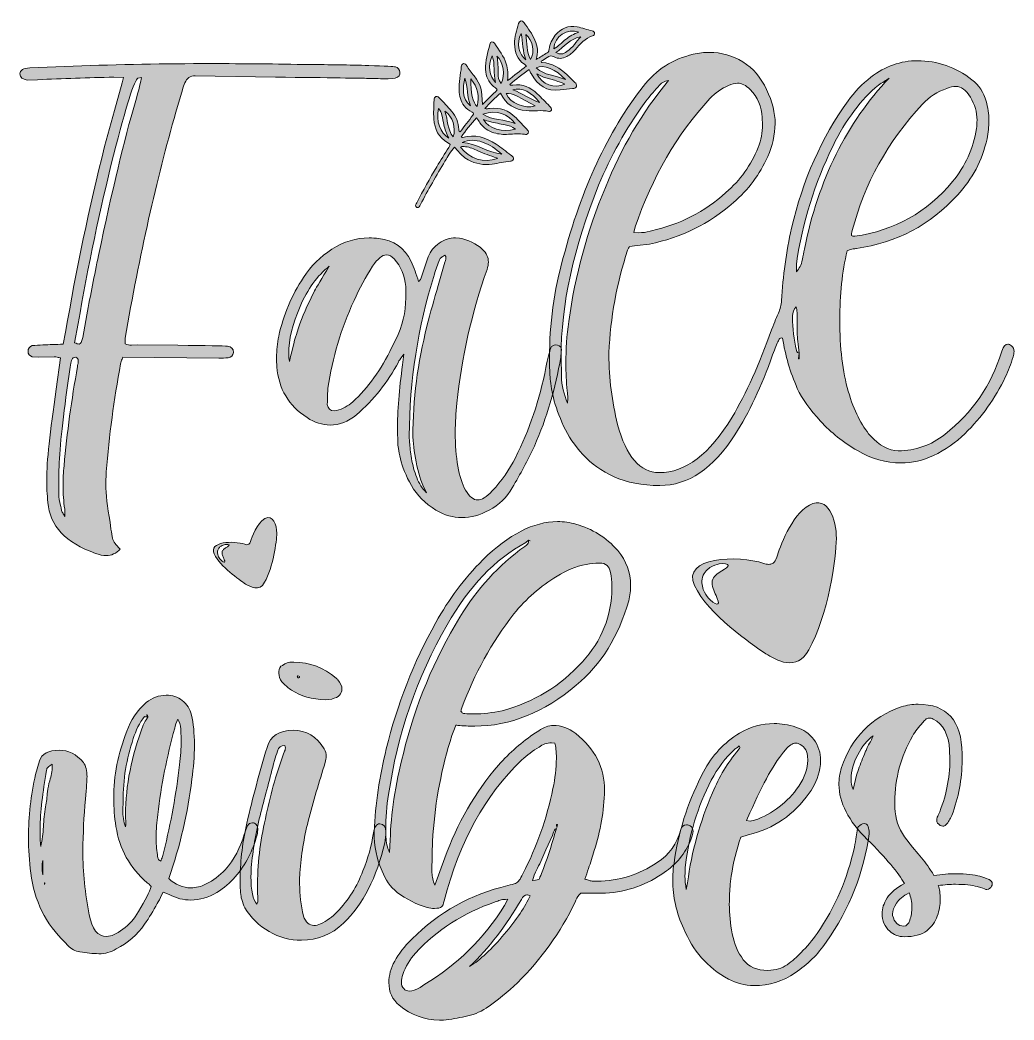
# Model space of a CAD drawing. Header units: inches. Extents: x 209 to 871, y -873 to -207.
import ezdxf

# ---------------------------------------------------------------- set-up
doc = ezdxf.new("R2010")
doc.units = ezdxf.units.IN
doc.header["$MEASUREMENT"] = 0
doc.layers.add('Layer 1', color=7, linetype='Continuous')

# ---------------------------------------------------------------- blocks, each defined once
blk = doc.blocks.new('block 3')
at = {"layer": 'Layer 1', "true_color": 0x040404}
h = blk.add_hatch(color=18, dxfattribs=at)
h.dxf.hatch_style = 2
edge = h.paths.add_edge_path()
edge.add_spline(control_points=[(635.1, -516.7), (623.25, -516.7), (613.11, -514.78), (604.69, -510.92), (596.26, -507.07), (589.33, -502.14), (583.91, -496.14), (578.48, -490.14), (574.2, -483.79), (571.06, -477.08), (567.92, -470.37), (565.67, -464.12), (564.31, -458.34), (562.95, -452.55), (562.2, -447.95), (562.06, -444.52), (561.77, -440.38), (561.63, -436.17), (561.63, -431.88), (561.63, -409.18), (564.7, -386.83), (570.84, -364.84), (582.84, -319.15), (600.54, -281.17), (623.96, -250.89), (632.67, -239.75), (643.81, -232.62), (657.38, -229.47), (661.09, -228.62), (664.66, -228.19), (668.09, -228.19), (676.23, -228.19), (683.69, -230.3), (690.47, -234.51), (697.25, -238.72), (702.53, -244.89), (706.32, -253.03), (710.1, -261.17), (711.99, -268.67), (711.99, -275.52), (711.85, -283.23), (710.21, -290.59), (707.07, -297.59), (701.79, -309.44), (694.14, -319.65), (684.15, -328.22), (668.01, -342.49), (649.38, -351.71), (628.25, -355.85), (628.25, -355.85), (620.11, -356.92), (620.11, -356.92), (620.11, -356.92), (614.97, -357.56), (614.97, -357.56), (614.97, -357.56), (614.75, -357.99), (614.75, -357.99), (614.18, -358.84), (613.82, -359.49), (613.68, -359.92), (606.4, -382.19), (602.25, -404.97), (601.26, -428.24), (601.26, -428.24), (601.26, -429.53), (601.26, -429.53), (601.26, -445.38), (603.19, -460.87), (607.04, -476.01), (612.75, -497.43), (621.96, -508.14), (634.67, -508.14), (652.24, -508.14), (668.44, -495.86), (683.29, -471.29), (692.72, -455.3), (701.5, -435.88), (709.64, -413.03), (711.64, -407.61), (713.14, -403.9), (714.14, -401.9), (715.42, -399.19), (716.14, -396.4), (716.28, -393.54), (717.14, -377.26), (719.35, -361.2), (722.92, -345.35), (730.34, -313.22), (742.91, -284.95), (760.62, -260.53), (764.9, -254.53), (769.97, -249.25), (775.83, -244.68), (785.39, -237.4), (795.74, -233.76), (806.88, -233.76), (820.16, -233.76), (832.23, -237.97), (843.08, -246.39), (847.79, -250.11), (850.93, -254.89), (852.5, -260.74), (853.79, -264.89), (854.43, -269.17), (854.43, -273.6), (854.43, -277.6), (854, -281.67), (853.15, -285.8), (850, -300.09), (843.44, -312.58), (833.44, -323.29), (815.45, -343.14), (793.03, -354.99), (766.19, -358.84), (765.47, -358.99), (764.76, -359.1), (764.04, -359.17), (763.33, -359.24), (762.65, -359.38), (762.01, -359.59), (761.37, -359.81), (760.69, -360.06), (759.97, -360.34), (756.69, -374.34), (755.05, -389.69), (755.05, -406.39), (755.05, -425.1), (756.94, -440.95), (760.72, -453.94), (764.51, -466.94), (769.4, -476.79), (775.4, -483.5), (781.39, -490.22), (787.6, -493.57), (794.03, -493.57), (805.45, -493.57), (815.8, -489.93), (825.09, -482.65), (843.51, -468.23), (856.07, -449.95), (862.79, -427.81), (862.79, -427.81), (863, -427.17), (863, -427.17), (864.14, -424.03), (865.5, -422.46), (867.07, -422.46), (867.64, -422.46), (868.46, -422.89), (869.53, -423.74), (870.6, -424.6), (871.14, -425.82), (871.14, -427.39), (871.14, -428.67), (870.93, -429.89), (870.5, -431.03), (869.07, -435.74), (867.35, -440.24), (865.36, -444.52), (858.64, -458.66), (849.65, -471.23), (838.37, -482.22), (832.37, -488.07), (825.44, -492.93), (817.59, -496.78), (810.45, -500.07), (803.24, -501.71), (795.96, -501.71), (785.96, -501.71), (776.25, -498.96), (766.83, -493.46), (757.4, -487.97), (749.19, -481.43), (742.2, -473.87), (735.2, -466.3), (730.06, -459.01), (726.77, -452.02), (722.06, -441.31), (718.77, -430.17), (716.92, -418.6), (716.92, -418.6), (716.06, -418.39), (716.06, -418.39), (715.49, -418.39), (714.92, -418.89), (714.35, -419.89), (714.35, -419.89), (714.14, -420.32), (714.14, -420.32), (713.28, -422.17), (711.99, -425.32), (710.28, -429.74), (703, -450.59), (694.64, -468.3), (685.22, -482.86), (670.8, -505.42), (654.09, -516.7), (635.1, -516.7)], knot_values=[0, 0, 0, 0, 1, 1, 1, 2, 2, 2, 3, 3, 3, 4, 4, 4, 5, 5, 5, 6, 6, 6, 7, 7, 7, 8, 8, 8, 9, 9, 9, 10, 10, 10, 11, 11, 11, 12, 12, 12, 13, 13, 13, 14, 14, 14, 15, 15, 15, 16, 16, 16, 17, 17, 17, 18, 18, 18, 19, 19, 19, 20, 20, 20, 21, 21, 21, 22, 22, 22, 23, 23, 23, 24, 24, 24, 25, 25, 25, 26, 26, 26, 27, 27, 27, 28, 28, 28, 29, 29, 29, 30, 30, 30, 31, 31, 31, 32, 32, 32, 33, 33, 33, 34, 34, 34, 35, 35, 35, 36, 36, 36, 37, 37, 37, 38, 38, 38, 39, 39, 39, 40, 40, 40, 41, 41, 41, 42, 42, 42, 43, 43, 43, 44, 44, 44, 45, 45, 45, 46, 46, 46, 47, 47, 47, 48, 48, 48, 49, 49, 49, 50, 50, 50, 51, 51, 51, 52, 52, 52, 53, 53, 53, 54, 54, 54, 55, 55, 55, 56, 56, 56, 57, 57, 57, 58, 58, 58, 59, 59, 59, 60, 60, 60, 61, 61, 61, 62, 62, 62, 63, 63, 63, 64, 64, 64, 65, 65, 65, 66, 66, 66, 66], degree=3, periodic=1)
edge = h.paths.add_edge_path()
edge.add_spline(control_points=[(573.63, -461.87), (573.63, -461.87), (573.84, -458.44), (573.84, -458.44), (573.84, -456.87), (573.7, -455.3), (573.41, -453.73), (572.84, -447.59), (572.56, -441.45), (572.56, -435.31), (572.56, -426.03), (573.2, -416.75), (574.48, -407.47), (578.77, -376.62), (586.91, -346.85), (598.9, -318.15), (609.32, -292.02), (623.32, -268.32), (640.88, -247.04), (638.17, -247.18), (635.88, -248.54), (634.03, -251.11), (630.74, -254.68), (627.67, -258.39), (624.82, -262.24), (612.54, -279.24), (602.4, -297.37), (594.41, -316.65), (577.7, -358.35), (569.34, -396.47), (569.34, -431.03), (569.34, -431.03), (569.56, -443.88), (569.56, -443.88), (569.84, -450.02), (571.2, -456.02), (573.63, -461.87)], knot_values=[0, 0, 0, 0, 1, 1, 1, 2, 2, 2, 3, 3, 3, 4, 4, 4, 5, 5, 5, 6, 6, 6, 7, 7, 7, 8, 8, 8, 9, 9, 9, 10, 10, 10, 11, 11, 11, 12, 12, 12, 12], degree=3, periodic=1)
edge = h.paths.add_edge_path()
edge.add_spline(control_points=[(620.96, -348.35), (623.67, -348.35), (626.24, -347.99), (628.68, -347.28), (628.68, -347.28), (629.53, -347.06), (629.53, -347.06), (648.38, -342.92), (664.94, -334.43), (679.22, -321.58), (688.79, -313.29), (695.93, -303.3), (700.64, -291.59), (702.64, -286.59), (703.64, -281.52), (703.64, -276.38), (703.64, -276.38), (703.43, -271.67), (703.43, -271.67), (703.14, -264.39), (700.43, -258.1), (695.29, -252.82), (692.57, -250.11), (689.79, -248.75), (686.94, -248.75), (685.08, -248.75), (683.08, -249.25), (680.94, -250.25), (676.23, -252.25), (672.08, -255.18), (668.51, -259.03), (646.52, -282.88), (629.96, -311.37), (618.82, -344.49), (618.82, -344.49), (617.75, -348.13), (617.75, -348.13), (617.75, -348.13), (620.96, -348.35), (620.96, -348.35)], knot_values=[0, 0, 0, 0, 1, 1, 1, 2, 2, 2, 3, 3, 3, 4, 4, 4, 5, 5, 5, 6, 6, 6, 7, 7, 7, 8, 8, 8, 9, 9, 9, 10, 10, 10, 11, 11, 11, 12, 12, 12, 13, 13, 13, 13], degree=3, periodic=1)
edge = h.paths.add_edge_path()
edge.add_spline(control_points=[(728.06, -432.31), (728.06, -432.31), (728.06, -428.67), (728.06, -428.67), (728.06, -428.67), (727.63, -424.6), (727.63, -424.6), (726.92, -419.03), (726.56, -415.39), (726.56, -413.68), (726.56, -413.68), (726.56, -401.47), (726.56, -401.47), (726.56, -400.18), (726.35, -398.9), (725.92, -397.61), (724.35, -399.61), (723.56, -401.61), (723.56, -403.61), (723.56, -403.61), (723.56, -404.68), (723.56, -404.68), (723.56, -412.11), (724.42, -419.46), (726.13, -426.74), (726.27, -427.32), (726.56, -427.74), (726.99, -428.03), (727.42, -428.32), (727.77, -428.53), (728.06, -428.67), (728.06, -428.67), (727.63, -432.31), (727.63, -432.31), (727.63, -432.31), (728.06, -432.31), (728.06, -432.31)], knot_values=[0, 0, 0, 0, 1, 1, 1, 2, 2, 2, 3, 3, 3, 4, 4, 4, 5, 5, 5, 6, 6, 6, 7, 7, 7, 8, 8, 8, 9, 9, 9, 10, 10, 10, 11, 11, 11, 12, 12, 12, 12], degree=3, periodic=1)
edge = h.paths.add_edge_path()
edge.add_spline(control_points=[(726.13, -374.48), (727.13, -373.05), (727.95, -371.84), (728.59, -370.84), (729.24, -369.84), (729.77, -368.23), (730.2, -366.02), (730.63, -363.81), (731.06, -361.56), (731.49, -359.27), (740.77, -313.01), (759.62, -275.03), (788.03, -245.32), (787.03, -246.04), (785.89, -246.79), (784.61, -247.57), (783.32, -248.36), (782.11, -249.18), (780.96, -250.03), (774.82, -254.89), (769.47, -260.53), (764.9, -266.96), (759.33, -274.24), (754.55, -282.09), (750.55, -290.52), (738.27, -315.36), (730.13, -341.57), (726.13, -369.13), (726.13, -369.13), (726.13, -374.48), (726.13, -374.48)], knot_values=[0, 0, 0, 0, 1, 1, 1, 2, 2, 2, 3, 3, 3, 4, 4, 4, 5, 5, 5, 6, 6, 6, 7, 7, 7, 8, 8, 8, 9, 9, 9, 10, 10, 10, 10], degree=3, periodic=1)
edge = h.paths.add_edge_path()
edge.add_spline(control_points=[(765.12, -350.71), (791.53, -346.85), (813.24, -334.71), (830.23, -314.29), (838.8, -304.01), (844.08, -292.23), (846.08, -278.95), (846.36, -277.1), (846.51, -275.24), (846.51, -273.38), (846.51, -267.96), (845.04, -262.85), (842.12, -258.07), (839.19, -253.28), (835.94, -250.89), (832.37, -250.89), (830.51, -250.89), (828.51, -251.32), (826.37, -252.18), (820.09, -254.32), (814.66, -257.82), (810.1, -262.67), (786.96, -287.66), (771.4, -315.72), (763.4, -346.85), (763.11, -347.57), (762.94, -348.21), (762.87, -348.78), (762.79, -349.35), (762.76, -349.85), (762.76, -350.28), (763.04, -350.42), (763.4, -350.53), (763.83, -350.6), (764.26, -350.67), (764.69, -350.71), (765.12, -350.71)], knot_values=[0, 0, 0, 0, 1, 1, 1, 2, 2, 2, 3, 3, 3, 4, 4, 4, 5, 5, 5, 6, 6, 6, 7, 7, 7, 8, 8, 8, 9, 9, 9, 10, 10, 10, 11, 11, 11, 12, 12, 12, 12], degree=3, periodic=1)
h = blk.add_hatch(color=18, dxfattribs=at)
h.dxf.hatch_style = 2
edge = h.paths.add_edge_path()
edge.add_spline(control_points=[(266.48, -563.4), (264.05, -563.4), (261.62, -562.89), (259.2, -561.9), (239.2, -554.9), (228.64, -543.62), (227.5, -528.06), (226.92, -522.77), (226.64, -517.56), (226.64, -512.42), (226.64, -501), (228.78, -481.01), (233.06, -452.45), (233.06, -452.45), (235.85, -431.67), (235.85, -431.67), (235.13, -431.53), (234.42, -431.38), (233.71, -431.24), (232.99, -431.1), (232.28, -431.03), (231.57, -431.03), (231.57, -431.03), (221.28, -431.24), (221.28, -431.24), (221.28, -431.24), (217, -431.03), (217, -431.03), (215.14, -430.31), (214.22, -429.1), (214.22, -427.39), (214.22, -425.39), (215.14, -424.1), (217, -423.53), (219.43, -423.25), (221.78, -423.1), (224.07, -423.1), (228.35, -422.82), (232.85, -422.67), (237.56, -422.67), (237.56, -422.67), (239.27, -414.53), (239.27, -414.53), (246.27, -372.98), (254.91, -331.79), (265.19, -290.95), (265.19, -290.95), (271.83, -266.96), (271.83, -266.96), (271.83, -266.96), (276.97, -248.54), (276.97, -248.54), (276.97, -248.54), (277.83, -244.89), (277.83, -244.89), (277.83, -244.89), (271.4, -244.68), (271.4, -244.68), (254.27, -245.11), (237.28, -245.68), (220.43, -246.39), (220.43, -246.39), (213.57, -246.61), (213.57, -246.61), (210.58, -246.18), (209, -244.82), (208.86, -242.54), (208.86, -240.11), (211.07, -238.76), (215.5, -238.47), (215.5, -238.47), (244.2, -237.4), (244.2, -237.4), (274.9, -236.26), (305.46, -235.68), (335.88, -235.68), (357.87, -235.68), (379.78, -235.9), (401.63, -236.33), (414.91, -236.33), (428.12, -236.54), (441.26, -236.97), (452.11, -237.26), (458.04, -237.54), (459.04, -237.83), (460.75, -238.4), (461.75, -239.61), (462.03, -241.47), (462.03, -242.32), (461.82, -243.11), (461.39, -243.82), (460.54, -245.11), (458.1, -245.75), (454.11, -245.75), (449.68, -245.75), (445.25, -245.68), (440.83, -245.54), (436.4, -245.4), (415.84, -245.11), (379.14, -244.68), (379.14, -244.68), (325.59, -243.82), (325.59, -243.82), (322.31, -243.82), (320.03, -245.4), (318.74, -248.54), (318.02, -249.96), (317.46, -251.53), (317.03, -253.25), (317.03, -253.25), (312.74, -268.03), (312.74, -268.03), (299.75, -313.01), (288.47, -363.2), (278.9, -418.6), (278.9, -418.6), (278.9, -422.25), (278.9, -422.25), (280.33, -422.96), (281.76, -423.31), (283.19, -423.31), (283.19, -423.31), (286.83, -423.1), (286.83, -423.1), (286.83, -423.1), (314.03, -423.31), (314.03, -423.31), (333.45, -423.46), (344.48, -423.67), (347.12, -423.96), (349.76, -424.25), (351.08, -425.6), (351.08, -428.03), (350.8, -430.17), (349.62, -431.35), (347.55, -431.56), (345.48, -431.78), (343.37, -431.88), (341.23, -431.88), (341.23, -431.88), (277.4, -431.24), (277.4, -431.24), (277.4, -431.24), (276.97, -432.53), (276.97, -432.53), (276.4, -433.53), (276.04, -434.6), (275.9, -435.74), (271.47, -459.44), (268.26, -483.43), (266.26, -507.71), (266.26, -507.71), (266.05, -515.85), (266.05, -515.85), (266.05, -522.42), (266.98, -530.84), (268.84, -541.12), (268.84, -541.12), (269.48, -545.83), (269.48, -545.83), (269.9, -548.4), (270.26, -550.36), (270.55, -551.72), (270.83, -553.08), (271.37, -554.26), (272.16, -555.26), (272.94, -556.25), (274.12, -557.54), (275.69, -559.11), (272.83, -561.97), (269.76, -563.4), (266.48, -563.4)], knot_values=[0, 0, 0, 0, 1, 1, 1, 2, 2, 2, 3, 3, 3, 4, 4, 4, 5, 5, 5, 6, 6, 6, 7, 7, 7, 8, 8, 8, 9, 9, 9, 10, 10, 10, 11, 11, 11, 12, 12, 12, 13, 13, 13, 14, 14, 14, 15, 15, 15, 16, 16, 16, 17, 17, 17, 18, 18, 18, 19, 19, 19, 20, 20, 20, 21, 21, 21, 22, 22, 22, 23, 23, 23, 24, 24, 24, 25, 25, 25, 26, 26, 26, 27, 27, 27, 28, 28, 28, 29, 29, 29, 30, 30, 30, 31, 31, 31, 32, 32, 32, 33, 33, 33, 34, 34, 34, 35, 35, 35, 36, 36, 36, 37, 37, 37, 38, 38, 38, 39, 39, 39, 40, 40, 40, 41, 41, 41, 42, 42, 42, 43, 43, 43, 44, 44, 44, 45, 45, 45, 46, 46, 46, 47, 47, 47, 48, 48, 48, 49, 49, 49, 50, 50, 50, 51, 51, 51, 52, 52, 52, 53, 53, 53, 54, 54, 54, 55, 55, 55, 56, 56, 56, 57, 57, 57, 57], degree=3, periodic=1)
edge = h.paths.add_edge_path()
edge.add_spline(control_points=[(238.63, -537.27), (238.63, -537.27), (238.63, -532.55), (238.63, -532.55), (237.92, -527.27), (237.56, -521.99), (237.56, -516.7), (237.56, -512.28), (237.78, -507.92), (238.21, -503.64), (240.2, -481.51), (243.2, -459.44), (247.2, -437.45), (247.2, -437.02), (247.27, -436.53), (247.42, -435.95), (247.56, -435.38), (247.63, -434.6), (247.63, -433.6), (247.63, -432.46), (247.13, -431.67), (246.13, -431.24), (245.7, -431.24), (245.09, -431.38), (244.31, -431.67), (243.52, -431.96), (242.84, -434.02), (242.27, -437.88), (242.27, -437.88), (240.13, -453.3), (240.13, -453.3), (236.56, -478.58), (234.78, -497.07), (234.78, -508.78), (234.78, -508.78), (234.78, -522.27), (234.78, -522.27), (234.78, -524.84), (235.13, -527.41), (235.85, -529.98), (236.13, -531.13), (236.35, -532.09), (236.49, -532.87), (236.63, -533.66), (236.92, -534.37), (237.35, -535.02), (237.78, -535.66), (238.21, -536.41), (238.63, -537.27)], knot_values=[0, 0, 0, 0, 1, 1, 1, 2, 2, 2, 3, 3, 3, 4, 4, 4, 5, 5, 5, 6, 6, 6, 7, 7, 7, 8, 8, 8, 9, 9, 9, 10, 10, 10, 11, 11, 11, 12, 12, 12, 13, 13, 13, 14, 14, 14, 15, 15, 15, 16, 16, 16, 16], degree=3, periodic=1)
edge = h.paths.add_edge_path()
edge.add_spline(control_points=[(248.27, -422.46), (249.27, -422.46), (250.06, -421.03), (250.63, -418.18), (250.63, -418.18), (253.41, -402.97), (253.41, -402.97), (255.84, -389.83), (258.41, -376.7), (261.12, -363.56), (270.4, -319.58), (278.54, -285.66), (285.54, -261.82), (288.11, -252.96), (289.54, -247.32), (289.83, -244.89), (289.83, -244.89), (287.47, -245.32), (287.47, -245.32), (285.04, -246.61), (279.61, -263.74), (271.19, -296.73), (262.05, -333.29), (254.2, -370.63), (247.63, -408.75), (247.63, -408.75), (245.27, -421.6), (245.27, -421.6), (246.56, -422.17), (247.56, -422.46), (248.27, -422.46)], knot_values=[0, 0, 0, 0, 1, 1, 1, 2, 2, 2, 3, 3, 3, 4, 4, 4, 5, 5, 5, 6, 6, 6, 7, 7, 7, 8, 8, 8, 9, 9, 9, 10, 10, 10, 10], degree=3, periodic=1)
h = blk.add_hatch(color=18, dxfattribs=at)
h.dxf.hatch_style = 2
edge = h.paths.add_edge_path()
edge.add_spline(control_points=[(503.16, -538.12), (497.45, -538.12), (491.73, -536.48), (486.02, -533.2), (478.74, -528.63), (473.28, -523.13), (469.64, -516.7), (466, -510.28), (463.57, -504.35), (462.35, -498.92), (461.14, -493.5), (460.54, -489.93), (460.54, -488.21), (460.54, -488.21), (460.32, -479.86), (460.32, -479.86), (460.32, -467.15), (461.46, -452.66), (463.75, -436.38), (463.75, -436.38), (464.6, -429.31), (464.6, -429.31), (464.6, -429.31), (463.53, -430.81), (463.53, -430.81), (462.25, -432.39), (461.39, -433.6), (460.96, -434.45), (453.96, -447.88), (444.68, -459.59), (433.12, -469.58), (427.55, -474.15), (421.69, -476.44), (415.56, -476.44), (410.27, -476.44), (405.13, -474.79), (400.13, -471.51), (387.85, -463.51), (381.14, -452.23), (380, -437.67), (379.86, -435.67), (379.78, -433.6), (379.78, -431.46), (379.78, -426.74), (380.28, -422.03), (381.28, -417.32), (384.28, -403.18), (389.78, -390.12), (397.78, -378.12), (402.63, -370.55), (408.95, -364.27), (416.73, -359.27), (424.51, -354.28), (432.76, -351.78), (441.47, -351.78), (443.61, -351.78), (445.76, -351.92), (447.9, -352.2), (457.89, -353.35), (465.1, -358.42), (469.53, -367.41), (471.25, -371.55), (472.88, -376.05), (474.46, -380.91), (475.17, -380.19), (475.67, -379.55), (475.96, -378.98), (475.96, -378.98), (480.88, -364.41), (480.88, -364.41), (482.31, -360.7), (484.74, -357.67), (488.17, -355.31), (491.59, -352.95), (495.23, -351.78), (499.09, -351.78), (499.09, -351.78), (501.66, -351.99), (501.66, -351.99), (507.51, -352.99), (512.65, -355.49), (517.08, -359.49), (519.65, -361.92), (520.94, -364.7), (520.94, -367.84), (520.94, -369.27), (520.65, -370.91), (520.08, -372.77), (509.8, -401.76), (503.08, -431.46), (499.95, -461.87), (499.23, -468.3), (498.88, -474.72), (498.88, -481.15), (498.88, -498.43), (501.16, -511.35), (505.73, -519.92), (508.3, -524.2), (511.01, -526.34), (513.87, -526.34), (516.44, -526.34), (519.65, -524.34), (523.51, -520.34), (529.79, -513.63), (534.93, -506.28), (538.93, -498.28), (548.21, -479.72), (554.99, -459.66), (559.28, -438.1), (560.56, -432.1), (561.63, -427.74), (562.49, -425.03), (563.06, -423.74), (564.2, -423.1), (565.92, -423.1), (565.92, -423.1), (566.99, -423.31), (566.99, -423.31), (568.7, -423.74), (569.56, -424.74), (569.56, -426.31), (569.56, -428.03), (569.41, -429.74), (569.13, -431.46), (565.7, -451.88), (559.85, -471.58), (551.57, -490.57), (547.14, -500), (542.21, -509.21), (536.79, -518.2), (533.22, -524.63), (528.08, -529.63), (521.37, -533.2), (515.37, -536.48), (509.3, -538.12), (503.16, -538.12)], knot_values=[0, 0, 0, 0, 1, 1, 1, 2, 2, 2, 3, 3, 3, 4, 4, 4, 5, 5, 5, 6, 6, 6, 7, 7, 7, 8, 8, 8, 9, 9, 9, 10, 10, 10, 11, 11, 11, 12, 12, 12, 13, 13, 13, 14, 14, 14, 15, 15, 15, 16, 16, 16, 17, 17, 17, 18, 18, 18, 19, 19, 19, 20, 20, 20, 21, 21, 21, 22, 22, 22, 23, 23, 23, 24, 24, 24, 25, 25, 25, 26, 26, 26, 27, 27, 27, 28, 28, 28, 29, 29, 29, 30, 30, 30, 31, 31, 31, 32, 32, 32, 33, 33, 33, 34, 34, 34, 35, 35, 35, 36, 36, 36, 37, 37, 37, 38, 38, 38, 39, 39, 39, 40, 40, 40, 41, 41, 41, 42, 42, 42, 43, 43, 43, 44, 44, 44, 45, 45, 45, 45], degree=3, periodic=1)
edge = h.paths.add_edge_path()
edge.add_spline(control_points=[(388.35, -434.02), (390.49, -424.89), (392.21, -418.39), (393.49, -414.53), (395.78, -407.11), (398.92, -399.47), (402.92, -391.62), (402.92, -391.62), (405.06, -387.12), (405.06, -387.12), (406.49, -384.55), (409.77, -379.05), (414.91, -370.63), (406.91, -376.91), (400.42, -385.87), (395.42, -397.51), (390.42, -409.15), (387.92, -419.6), (387.92, -428.89), (387.92, -430.74), (388.06, -432.46), (388.35, -434.02)], knot_values=[0, 0, 0, 0, 1, 1, 1, 2, 2, 2, 3, 3, 3, 4, 4, 4, 5, 5, 5, 6, 6, 6, 7, 7, 7, 7], degree=3, periodic=1)
edge = h.paths.add_edge_path()
edge.add_spline(control_points=[(418.12, -467.01), (418.12, -467.01), (419.84, -466.8), (419.84, -466.8), (423.83, -465.65), (427.41, -463.73), (430.55, -461.01), (440.69, -451.73), (449.4, -439.59), (456.68, -424.6), (456.68, -424.6), (459.25, -419.46), (459.25, -419.46), (463.67, -410.61), (465.89, -401.33), (465.89, -391.62), (465.89, -391.62), (465.89, -384.12), (465.89, -384.12), (465.32, -377.12), (462.75, -370.98), (458.18, -365.7), (456.47, -363.99), (454.75, -363.13), (453.04, -363.13), (450.18, -363.13), (447.11, -365.63), (443.83, -370.63), (439.12, -377.77), (434.97, -385.4), (431.4, -393.54), (422.84, -412.11), (417.05, -431.53), (414.05, -451.8), (413.77, -454.52), (413.63, -458.16), (413.63, -462.73), (414.05, -465.59), (415.56, -467.01), (418.12, -467.01)], knot_values=[0, 0, 0, 0, 1, 1, 1, 2, 2, 2, 3, 3, 3, 4, 4, 4, 5, 5, 5, 6, 6, 6, 7, 7, 7, 8, 8, 8, 9, 9, 9, 10, 10, 10, 11, 11, 11, 12, 12, 12, 13, 13, 13, 13], degree=3, periodic=1)
edge = h.paths.add_edge_path()
edge.add_spline(control_points=[(479.81, -521.63), (476.95, -516.35), (474.78, -510.31), (473.28, -503.53), (471.78, -496.75), (470.89, -490.36), (470.6, -484.36), (470.6, -459.52), (473.74, -434.96), (480.03, -410.68), (482.31, -401.54), (484.81, -392.47), (487.52, -383.48), (487.52, -383.48), (491.81, -368.05), (491.81, -368.05), (491.95, -367.77), (492.13, -367.34), (492.34, -366.77), (492.56, -366.2), (492.66, -365.63), (492.66, -365.06), (492.66, -364.49), (492.45, -363.91), (492.02, -363.34), (491.02, -363.91), (490.23, -364.38), (489.66, -364.73), (489.09, -365.09), (488.66, -365.63), (488.38, -366.34), (487.09, -369.48), (485.95, -372.7), (484.95, -375.98), (473.96, -411.11), (468.39, -447.02), (468.25, -483.72), (468.25, -483.72), (468.46, -488), (468.46, -488), (468.6, -491), (469.03, -494.61), (469.74, -498.82), (470.46, -503.03), (471.6, -507.21), (473.17, -511.35), (474.74, -515.49), (476.95, -518.92), (479.81, -521.63)], knot_values=[0, 0, 0, 0, 1, 1, 1, 2, 2, 2, 3, 3, 3, 4, 4, 4, 5, 5, 5, 6, 6, 6, 7, 7, 7, 8, 8, 8, 9, 9, 9, 10, 10, 10, 11, 11, 11, 12, 12, 12, 13, 13, 13, 14, 14, 14, 15, 15, 15, 16, 16, 16, 16], degree=3, periodic=1)
at = {"layer": 'Layer 1', "lineweight": 0}
for points, knots in [([(635.1, -516.7), (623.25, -516.7), (613.11, -514.78), (604.69, -510.92), (596.26, -507.07), (589.33, -502.14), (583.91, -496.14), (578.48, -490.14), (574.2, -483.79), (571.06, -477.08), (567.92, -470.37), (565.67, -464.12), (564.31, -458.34), (562.95, -452.55), (562.2, -447.95), (562.06, -444.52), (561.77, -440.38), (561.63, -436.17), (561.63, -431.88), (561.63, -409.18), (564.7, -386.83), (570.84, -364.84), (582.84, -319.15), (600.54, -281.17), (623.96, -250.89), (632.67, -239.75), (643.81, -232.62), (657.38, -229.47), (661.09, -228.62), (664.66, -228.19), (668.09, -228.19), (676.23, -228.19), (683.69, -230.3), (690.47, -234.51), (697.25, -238.72), (702.53, -244.89), (706.32, -253.03), (710.1, -261.17), (711.99, -268.67), (711.99, -275.52), (711.85, -283.23), (710.21, -290.59), (707.07, -297.59), (701.79, -309.44), (694.14, -319.65), (684.15, -328.22), (668.01, -342.49), (649.38, -351.71), (628.25, -355.85), (628.25, -355.85), (620.11, -356.92), (620.11, -356.92), (620.11, -356.92), (614.97, -357.56), (614.97, -357.56), (614.97, -357.56), (614.75, -357.99), (614.75, -357.99), (614.18, -358.84), (613.82, -359.49), (613.68, -359.92), (606.4, -382.19), (602.25, -404.97), (601.26, -428.24), (601.26, -428.24), (601.26, -429.53), (601.26, -429.53), (601.26, -445.38), (603.19, -460.87), (607.04, -476.01), (612.75, -497.43), (621.96, -508.14), (634.67, -508.14), (652.24, -508.14), (668.44, -495.86), (683.29, -471.29), (692.72, -455.3), (701.5, -435.88), (709.64, -413.03), (711.64, -407.61), (713.14, -403.9), (714.14, -401.9), (715.42, -399.19), (716.14, -396.4), (716.28, -393.54), (717.14, -377.26), (719.35, -361.2), (722.92, -345.35), (730.34, -313.22), (742.91, -284.95), (760.62, -260.53), (764.9, -254.53), (769.97, -249.25), (775.83, -244.68), (785.39, -237.4), (795.74, -233.76), (806.88, -233.76), (820.16, -233.76), (832.23, -237.97), (843.08, -246.39), (847.79, -250.11), (850.93, -254.89), (852.5, -260.74), (853.79, -264.89), (854.43, -269.17), (854.43, -273.6), (854.43, -277.6), (854, -281.67), (853.15, -285.8), (850, -300.09), (843.44, -312.58), (833.44, -323.29), (815.45, -343.14), (793.03, -354.99), (766.19, -358.84), (765.47, -358.99), (764.76, -359.1), (764.04, -359.17), (763.33, -359.24), (762.65, -359.38), (762.01, -359.59), (761.37, -359.81), (760.69, -360.06), (759.97, -360.34), (756.69, -374.34), (755.05, -389.69), (755.05, -406.39), (755.05, -425.1), (756.94, -440.95), (760.72, -453.94), (764.51, -466.94), (769.4, -476.79), (775.4, -483.5), (781.39, -490.22), (787.6, -493.57), (794.03, -493.57), (805.45, -493.57), (815.8, -489.93), (825.09, -482.65), (843.51, -468.23), (856.07, -449.95), (862.79, -427.81), (862.79, -427.81), (863, -427.17), (863, -427.17), (864.14, -424.03), (865.5, -422.46), (867.07, -422.46), (867.64, -422.46), (868.46, -422.89), (869.53, -423.74), (870.6, -424.6), (871.14, -425.82), (871.14, -427.39), (871.14, -428.67), (870.93, -429.89), (870.5, -431.03), (869.07, -435.74), (867.35, -440.24), (865.36, -444.52), (858.64, -458.66), (849.65, -471.23), (838.37, -482.22), (832.37, -488.07), (825.44, -492.93), (817.59, -496.78), (810.45, -500.07), (803.24, -501.71), (795.96, -501.71), (785.96, -501.71), (776.25, -498.96), (766.83, -493.46), (757.4, -487.97), (749.19, -481.43), (742.2, -473.87), (735.2, -466.3), (730.06, -459.01), (726.77, -452.02), (722.06, -441.31), (718.77, -430.17), (716.92, -418.6), (716.92, -418.6), (716.06, -418.39), (716.06, -418.39), (715.49, -418.39), (714.92, -418.89), (714.35, -419.89), (714.35, -419.89), (714.14, -420.32), (714.14, -420.32), (713.28, -422.17), (711.99, -425.32), (710.28, -429.74), (703, -450.59), (694.64, -468.3), (685.22, -482.86), (670.8, -505.42), (654.09, -516.7), (635.1, -516.7)], [0, 0, 0, 0, 1, 1, 1, 2, 2, 2, 3, 3, 3, 4, 4, 4, 5, 5, 5, 6, 6, 6, 7, 7, 7, 8, 8, 8, 9, 9, 9, 10, 10, 10, 11, 11, 11, 12, 12, 12, 13, 13, 13, 14, 14, 14, 15, 15, 15, 16, 16, 16, 17, 17, 17, 18, 18, 18, 19, 19, 19, 20, 20, 20, 21, 21, 21, 22, 22, 22, 23, 23, 23, 24, 24, 24, 25, 25, 25, 26, 26, 26, 27, 27, 27, 28, 28, 28, 29, 29, 29, 30, 30, 30, 31, 31, 31, 32, 32, 32, 33, 33, 33, 34, 34, 34, 35, 35, 35, 36, 36, 36, 37, 37, 37, 38, 38, 38, 39, 39, 39, 40, 40, 40, 41, 41, 41, 42, 42, 42, 43, 43, 43, 44, 44, 44, 45, 45, 45, 46, 46, 46, 47, 47, 47, 48, 48, 48, 49, 49, 49, 50, 50, 50, 51, 51, 51, 52, 52, 52, 53, 53, 53, 54, 54, 54, 55, 55, 55, 56, 56, 56, 57, 57, 57, 58, 58, 58, 59, 59, 59, 60, 60, 60, 61, 61, 61, 62, 62, 62, 63, 63, 63, 64, 64, 64, 65, 65, 65, 66, 66, 66, 66]), ([(266.48, -563.4), (264.05, -563.4), (261.62, -562.89), (259.2, -561.9), (239.2, -554.9), (228.64, -543.62), (227.5, -528.06), (226.92, -522.77), (226.64, -517.56), (226.64, -512.42), (226.64, -501), (228.78, -481.01), (233.06, -452.45), (233.06, -452.45), (235.85, -431.67), (235.85, -431.67), (235.13, -431.53), (234.42, -431.38), (233.71, -431.24), (232.99, -431.1), (232.28, -431.03), (231.57, -431.03), (231.57, -431.03), (221.28, -431.24), (221.28, -431.24), (221.28, -431.24), (217, -431.03), (217, -431.03), (215.14, -430.31), (214.22, -429.1), (214.22, -427.39), (214.22, -425.39), (215.14, -424.1), (217, -423.53), (219.43, -423.25), (221.78, -423.1), (224.07, -423.1), (228.35, -422.82), (232.85, -422.67), (237.56, -422.67), (237.56, -422.67), (239.27, -414.53), (239.27, -414.53), (246.27, -372.98), (254.91, -331.79), (265.19, -290.95), (265.19, -290.95), (271.83, -266.96), (271.83, -266.96), (271.83, -266.96), (276.97, -248.54), (276.97, -248.54), (276.97, -248.54), (277.83, -244.89), (277.83, -244.89), (277.83, -244.89), (271.4, -244.68), (271.4, -244.68), (254.27, -245.11), (237.28, -245.68), (220.43, -246.39), (220.43, -246.39), (213.57, -246.61), (213.57, -246.61), (210.58, -246.18), (209, -244.82), (208.86, -242.54), (208.86, -240.11), (211.07, -238.76), (215.5, -238.47), (215.5, -238.47), (244.2, -237.4), (244.2, -237.4), (274.9, -236.26), (305.46, -235.68), (335.88, -235.68), (357.87, -235.68), (379.78, -235.9), (401.63, -236.33), (414.91, -236.33), (428.12, -236.54), (441.26, -236.97), (452.11, -237.26), (458.04, -237.54), (459.04, -237.83), (460.75, -238.4), (461.75, -239.61), (462.03, -241.47), (462.03, -242.32), (461.82, -243.11), (461.39, -243.82), (460.54, -245.11), (458.1, -245.75), (454.11, -245.75), (449.68, -245.75), (445.25, -245.68), (440.83, -245.54), (436.4, -245.4), (415.84, -245.11), (379.14, -244.68), (379.14, -244.68), (325.59, -243.82), (325.59, -243.82), (322.31, -243.82), (320.03, -245.4), (318.74, -248.54), (318.02, -249.96), (317.46, -251.53), (317.03, -253.25), (317.03, -253.25), (312.74, -268.03), (312.74, -268.03), (299.75, -313.01), (288.47, -363.2), (278.9, -418.6), (278.9, -418.6), (278.9, -422.25), (278.9, -422.25), (280.33, -422.96), (281.76, -423.31), (283.19, -423.31), (283.19, -423.31), (286.83, -423.1), (286.83, -423.1), (286.83, -423.1), (314.03, -423.31), (314.03, -423.31), (333.45, -423.46), (344.48, -423.67), (347.12, -423.96), (349.76, -424.25), (351.08, -425.6), (351.08, -428.03), (350.8, -430.17), (349.62, -431.35), (347.55, -431.56), (345.48, -431.78), (343.37, -431.88), (341.23, -431.88), (341.23, -431.88), (277.4, -431.24), (277.4, -431.24), (277.4, -431.24), (276.97, -432.53), (276.97, -432.53), (276.4, -433.53), (276.04, -434.6), (275.9, -435.74), (271.47, -459.44), (268.26, -483.43), (266.26, -507.71), (266.26, -507.71), (266.05, -515.85), (266.05, -515.85), (266.05, -522.42), (266.98, -530.84), (268.84, -541.12), (268.84, -541.12), (269.48, -545.83), (269.48, -545.83), (269.9, -548.4), (270.26, -550.36), (270.55, -551.72), (270.83, -553.08), (271.37, -554.26), (272.16, -555.26), (272.94, -556.25), (274.12, -557.54), (275.69, -559.11), (272.83, -561.97), (269.76, -563.4), (266.48, -563.4)], [0, 0, 0, 0, 1, 1, 1, 2, 2, 2, 3, 3, 3, 4, 4, 4, 5, 5, 5, 6, 6, 6, 7, 7, 7, 8, 8, 8, 9, 9, 9, 10, 10, 10, 11, 11, 11, 12, 12, 12, 13, 13, 13, 14, 14, 14, 15, 15, 15, 16, 16, 16, 17, 17, 17, 18, 18, 18, 19, 19, 19, 20, 20, 20, 21, 21, 21, 22, 22, 22, 23, 23, 23, 24, 24, 24, 25, 25, 25, 26, 26, 26, 27, 27, 27, 28, 28, 28, 29, 29, 29, 30, 30, 30, 31, 31, 31, 32, 32, 32, 33, 33, 33, 34, 34, 34, 35, 35, 35, 36, 36, 36, 37, 37, 37, 38, 38, 38, 39, 39, 39, 40, 40, 40, 41, 41, 41, 42, 42, 42, 43, 43, 43, 44, 44, 44, 45, 45, 45, 46, 46, 46, 47, 47, 47, 48, 48, 48, 49, 49, 49, 50, 50, 50, 51, 51, 51, 52, 52, 52, 53, 53, 53, 54, 54, 54, 55, 55, 55, 56, 56, 56, 57, 57, 57, 57]), ([(248.27, -422.46), (249.27, -422.46), (250.06, -421.03), (250.63, -418.18), (250.63, -418.18), (253.41, -402.97), (253.41, -402.97), (255.84, -389.83), (258.41, -376.7), (261.12, -363.56), (270.4, -319.58), (278.54, -285.66), (285.54, -261.82), (288.11, -252.96), (289.54, -247.32), (289.83, -244.89), (289.83, -244.89), (287.47, -245.32), (287.47, -245.32), (285.04, -246.61), (279.61, -263.74), (271.19, -296.73), (262.05, -333.29), (254.2, -370.63), (247.63, -408.75), (247.63, -408.75), (245.27, -421.6), (245.27, -421.6), (246.56, -422.17), (247.56, -422.46), (248.27, -422.46)], [0, 0, 0, 0, 1, 1, 1, 2, 2, 2, 3, 3, 3, 4, 4, 4, 5, 5, 5, 6, 6, 6, 7, 7, 7, 8, 8, 8, 9, 9, 9, 10, 10, 10, 10]), ([(726.13, -374.48), (727.13, -373.05), (727.95, -371.84), (728.59, -370.84), (729.24, -369.84), (729.77, -368.23), (730.2, -366.02), (730.63, -363.81), (731.06, -361.56), (731.49, -359.27), (740.77, -313.01), (759.62, -275.03), (788.03, -245.32), (787.03, -246.04), (785.89, -246.79), (784.61, -247.57), (783.32, -248.36), (782.11, -249.18), (780.96, -250.03), (774.82, -254.89), (769.47, -260.53), (764.9, -266.96), (759.33, -274.24), (754.55, -282.09), (750.55, -290.52), (738.27, -315.36), (730.13, -341.57), (726.13, -369.13), (726.13, -369.13), (726.13, -374.48), (726.13, -374.48)], [0, 0, 0, 0, 1, 1, 1, 2, 2, 2, 3, 3, 3, 4, 4, 4, 5, 5, 5, 6, 6, 6, 7, 7, 7, 8, 8, 8, 9, 9, 9, 10, 10, 10, 10]), ([(573.63, -461.87), (573.63, -461.87), (573.84, -458.44), (573.84, -458.44), (573.84, -456.87), (573.7, -455.3), (573.41, -453.73), (572.84, -447.59), (572.56, -441.45), (572.56, -435.31), (572.56, -426.03), (573.2, -416.75), (574.48, -407.47), (578.77, -376.62), (586.91, -346.85), (598.9, -318.15), (609.32, -292.02), (623.32, -268.32), (640.88, -247.04), (638.17, -247.18), (635.88, -248.54), (634.03, -251.11), (630.74, -254.68), (627.67, -258.39), (624.82, -262.24), (612.54, -279.24), (602.4, -297.37), (594.41, -316.65), (577.7, -358.35), (569.34, -396.47), (569.34, -431.03), (569.34, -431.03), (569.56, -443.88), (569.56, -443.88), (569.84, -450.02), (571.2, -456.02), (573.63, -461.87)], [0, 0, 0, 0, 1, 1, 1, 2, 2, 2, 3, 3, 3, 4, 4, 4, 5, 5, 5, 6, 6, 6, 7, 7, 7, 8, 8, 8, 9, 9, 9, 10, 10, 10, 11, 11, 11, 12, 12, 12, 12]), ([(620.96, -348.35), (623.67, -348.35), (626.24, -347.99), (628.68, -347.28), (628.68, -347.28), (629.53, -347.06), (629.53, -347.06), (648.38, -342.92), (664.94, -334.43), (679.22, -321.58), (688.79, -313.29), (695.93, -303.3), (700.64, -291.59), (702.64, -286.59), (703.64, -281.52), (703.64, -276.38), (703.64, -276.38), (703.43, -271.67), (703.43, -271.67), (703.14, -264.39), (700.43, -258.1), (695.29, -252.82), (692.57, -250.11), (689.79, -248.75), (686.94, -248.75), (685.08, -248.75), (683.08, -249.25), (680.94, -250.25), (676.23, -252.25), (672.08, -255.18), (668.51, -259.03), (646.52, -282.88), (629.96, -311.37), (618.82, -344.49), (618.82, -344.49), (617.75, -348.13), (617.75, -348.13), (617.75, -348.13), (620.96, -348.35), (620.96, -348.35)], [0, 0, 0, 0, 1, 1, 1, 2, 2, 2, 3, 3, 3, 4, 4, 4, 5, 5, 5, 6, 6, 6, 7, 7, 7, 8, 8, 8, 9, 9, 9, 10, 10, 10, 11, 11, 11, 12, 12, 12, 13, 13, 13, 13]), ([(765.12, -350.71), (791.53, -346.85), (813.24, -334.71), (830.23, -314.29), (838.8, -304.01), (844.08, -292.23), (846.08, -278.95), (846.36, -277.1), (846.51, -275.24), (846.51, -273.38), (846.51, -267.96), (845.04, -262.85), (842.12, -258.07), (839.19, -253.28), (835.94, -250.89), (832.37, -250.89), (830.51, -250.89), (828.51, -251.32), (826.37, -252.18), (820.09, -254.32), (814.66, -257.82), (810.1, -262.67), (786.96, -287.66), (771.4, -315.72), (763.4, -346.85), (763.11, -347.57), (762.94, -348.21), (762.87, -348.78), (762.79, -349.35), (762.76, -349.85), (762.76, -350.28), (763.04, -350.42), (763.4, -350.53), (763.83, -350.6), (764.26, -350.67), (764.69, -350.71), (765.12, -350.71)], [0, 0, 0, 0, 1, 1, 1, 2, 2, 2, 3, 3, 3, 4, 4, 4, 5, 5, 5, 6, 6, 6, 7, 7, 7, 8, 8, 8, 9, 9, 9, 10, 10, 10, 11, 11, 11, 12, 12, 12, 12]), ([(503.16, -538.12), (497.45, -538.12), (491.73, -536.48), (486.02, -533.2), (478.74, -528.63), (473.28, -523.13), (469.64, -516.7), (466, -510.28), (463.57, -504.35), (462.35, -498.92), (461.14, -493.5), (460.54, -489.93), (460.54, -488.21), (460.54, -488.21), (460.32, -479.86), (460.32, -479.86), (460.32, -467.15), (461.46, -452.66), (463.75, -436.38), (463.75, -436.38), (464.6, -429.31), (464.6, -429.31), (464.6, -429.31), (463.53, -430.81), (463.53, -430.81), (462.25, -432.39), (461.39, -433.6), (460.96, -434.45), (453.96, -447.88), (444.68, -459.59), (433.12, -469.58), (427.55, -474.15), (421.69, -476.44), (415.56, -476.44), (410.27, -476.44), (405.13, -474.79), (400.13, -471.51), (387.85, -463.51), (381.14, -452.23), (380, -437.67), (379.86, -435.67), (379.78, -433.6), (379.78, -431.46), (379.78, -426.74), (380.28, -422.03), (381.28, -417.32), (384.28, -403.18), (389.78, -390.12), (397.78, -378.12), (402.63, -370.55), (408.95, -364.27), (416.73, -359.27), (424.51, -354.28), (432.76, -351.78), (441.47, -351.78), (443.61, -351.78), (445.76, -351.92), (447.9, -352.2), (457.89, -353.35), (465.1, -358.42), (469.53, -367.41), (471.25, -371.55), (472.88, -376.05), (474.46, -380.91), (475.17, -380.19), (475.67, -379.55), (475.96, -378.98), (475.96, -378.98), (480.88, -364.41), (480.88, -364.41), (482.31, -360.7), (484.74, -357.67), (488.17, -355.31), (491.59, -352.95), (495.23, -351.78), (499.09, -351.78), (499.09, -351.78), (501.66, -351.99), (501.66, -351.99), (507.51, -352.99), (512.65, -355.49), (517.08, -359.49), (519.65, -361.92), (520.94, -364.7), (520.94, -367.84), (520.94, -369.27), (520.65, -370.91), (520.08, -372.77), (509.8, -401.76), (503.08, -431.46), (499.95, -461.87), (499.23, -468.3), (498.88, -474.72), (498.88, -481.15), (498.88, -498.43), (501.16, -511.35), (505.73, -519.92), (508.3, -524.2), (511.01, -526.34), (513.87, -526.34), (516.44, -526.34), (519.65, -524.34), (523.51, -520.34), (529.79, -513.63), (534.93, -506.28), (538.93, -498.28), (548.21, -479.72), (554.99, -459.66), (559.28, -438.1), (560.56, -432.1), (561.63, -427.74), (562.49, -425.03), (563.06, -423.74), (564.2, -423.1), (565.92, -423.1), (565.92, -423.1), (566.99, -423.31), (566.99, -423.31), (568.7, -423.74), (569.56, -424.74), (569.56, -426.31), (569.56, -428.03), (569.41, -429.74), (569.13, -431.46), (565.7, -451.88), (559.85, -471.58), (551.57, -490.57), (547.14, -500), (542.21, -509.21), (536.79, -518.2), (533.22, -524.63), (528.08, -529.63), (521.37, -533.2), (515.37, -536.48), (509.3, -538.12), (503.16, -538.12)], [0, 0, 0, 0, 1, 1, 1, 2, 2, 2, 3, 3, 3, 4, 4, 4, 5, 5, 5, 6, 6, 6, 7, 7, 7, 8, 8, 8, 9, 9, 9, 10, 10, 10, 11, 11, 11, 12, 12, 12, 13, 13, 13, 14, 14, 14, 15, 15, 15, 16, 16, 16, 17, 17, 17, 18, 18, 18, 19, 19, 19, 20, 20, 20, 21, 21, 21, 22, 22, 22, 23, 23, 23, 24, 24, 24, 25, 25, 25, 26, 26, 26, 27, 27, 27, 28, 28, 28, 29, 29, 29, 30, 30, 30, 31, 31, 31, 32, 32, 32, 33, 33, 33, 34, 34, 34, 35, 35, 35, 36, 36, 36, 37, 37, 37, 38, 38, 38, 39, 39, 39, 40, 40, 40, 41, 41, 41, 42, 42, 42, 43, 43, 43, 44, 44, 44, 45, 45, 45, 45]), ([(418.12, -467.01), (418.12, -467.01), (419.84, -466.8), (419.84, -466.8), (423.83, -465.65), (427.41, -463.73), (430.55, -461.01), (440.69, -451.73), (449.4, -439.59), (456.68, -424.6), (456.68, -424.6), (459.25, -419.46), (459.25, -419.46), (463.67, -410.61), (465.89, -401.33), (465.89, -391.62), (465.89, -391.62), (465.89, -384.12), (465.89, -384.12), (465.32, -377.12), (462.75, -370.98), (458.18, -365.7), (456.47, -363.99), (454.75, -363.13), (453.04, -363.13), (450.18, -363.13), (447.11, -365.63), (443.83, -370.63), (439.12, -377.77), (434.97, -385.4), (431.4, -393.54), (422.84, -412.11), (417.05, -431.53), (414.05, -451.8), (413.77, -454.52), (413.63, -458.16), (413.63, -462.73), (414.05, -465.59), (415.56, -467.01), (418.12, -467.01)], [0, 0, 0, 0, 1, 1, 1, 2, 2, 2, 3, 3, 3, 4, 4, 4, 5, 5, 5, 6, 6, 6, 7, 7, 7, 8, 8, 8, 9, 9, 9, 10, 10, 10, 11, 11, 11, 12, 12, 12, 13, 13, 13, 13]), ([(479.81, -521.63), (476.95, -516.35), (474.78, -510.31), (473.28, -503.53), (471.78, -496.75), (470.89, -490.36), (470.6, -484.36), (470.6, -459.52), (473.74, -434.96), (480.03, -410.68), (482.31, -401.54), (484.81, -392.47), (487.52, -383.48), (487.52, -383.48), (491.81, -368.05), (491.81, -368.05), (491.95, -367.77), (492.13, -367.34), (492.34, -366.77), (492.56, -366.2), (492.66, -365.63), (492.66, -365.06), (492.66, -364.49), (492.45, -363.91), (492.02, -363.34), (491.02, -363.91), (490.23, -364.38), (489.66, -364.73), (489.09, -365.09), (488.66, -365.63), (488.38, -366.34), (487.09, -369.48), (485.95, -372.7), (484.95, -375.98), (473.96, -411.11), (468.39, -447.02), (468.25, -483.72), (468.25, -483.72), (468.46, -488), (468.46, -488), (468.6, -491), (469.03, -494.61), (469.74, -498.82), (470.46, -503.03), (471.6, -507.21), (473.17, -511.35), (474.74, -515.49), (476.95, -518.92), (479.81, -521.63)], [0, 0, 0, 0, 1, 1, 1, 2, 2, 2, 3, 3, 3, 4, 4, 4, 5, 5, 5, 6, 6, 6, 7, 7, 7, 8, 8, 8, 9, 9, 9, 10, 10, 10, 11, 11, 11, 12, 12, 12, 13, 13, 13, 14, 14, 14, 15, 15, 15, 16, 16, 16, 16]), ([(388.35, -434.02), (390.49, -424.89), (392.21, -418.39), (393.49, -414.53), (395.78, -407.11), (398.92, -399.47), (402.92, -391.62), (402.92, -391.62), (405.06, -387.12), (405.06, -387.12), (406.49, -384.55), (409.77, -379.05), (414.91, -370.63), (406.91, -376.91), (400.42, -385.87), (395.42, -397.51), (390.42, -409.15), (387.92, -419.6), (387.92, -428.89), (387.92, -430.74), (388.06, -432.46), (388.35, -434.02)], [0, 0, 0, 0, 1, 1, 1, 2, 2, 2, 3, 3, 3, 4, 4, 4, 5, 5, 5, 6, 6, 6, 7, 7, 7, 7]), ([(728.06, -432.31), (728.06, -432.31), (728.06, -428.67), (728.06, -428.67), (728.06, -428.67), (727.63, -424.6), (727.63, -424.6), (726.92, -419.03), (726.56, -415.39), (726.56, -413.68), (726.56, -413.68), (726.56, -401.47), (726.56, -401.47), (726.56, -400.18), (726.35, -398.9), (725.92, -397.61), (724.35, -399.61), (723.56, -401.61), (723.56, -403.61), (723.56, -403.61), (723.56, -404.68), (723.56, -404.68), (723.56, -412.11), (724.42, -419.46), (726.13, -426.74), (726.27, -427.32), (726.56, -427.74), (726.99, -428.03), (727.42, -428.32), (727.77, -428.53), (728.06, -428.67), (728.06, -428.67), (727.63, -432.31), (727.63, -432.31), (727.63, -432.31), (728.06, -432.31), (728.06, -432.31)], [0, 0, 0, 0, 1, 1, 1, 2, 2, 2, 3, 3, 3, 4, 4, 4, 5, 5, 5, 6, 6, 6, 7, 7, 7, 8, 8, 8, 9, 9, 9, 10, 10, 10, 11, 11, 11, 12, 12, 12, 12]), ([(238.63, -537.27), (238.63, -537.27), (238.63, -532.55), (238.63, -532.55), (237.92, -527.27), (237.56, -521.99), (237.56, -516.7), (237.56, -512.28), (237.78, -507.92), (238.21, -503.64), (240.2, -481.51), (243.2, -459.44), (247.2, -437.45), (247.2, -437.02), (247.27, -436.53), (247.42, -435.95), (247.56, -435.38), (247.63, -434.6), (247.63, -433.6), (247.63, -432.46), (247.13, -431.67), (246.13, -431.24), (245.7, -431.24), (245.09, -431.38), (244.31, -431.67), (243.52, -431.96), (242.84, -434.02), (242.27, -437.88), (242.27, -437.88), (240.13, -453.3), (240.13, -453.3), (236.56, -478.58), (234.78, -497.07), (234.78, -508.78), (234.78, -508.78), (234.78, -522.27), (234.78, -522.27), (234.78, -524.84), (235.13, -527.41), (235.85, -529.98), (236.13, -531.13), (236.35, -532.09), (236.49, -532.87), (236.63, -533.66), (236.92, -534.37), (237.35, -535.02), (237.78, -535.66), (238.21, -536.41), (238.63, -537.27)], [0, 0, 0, 0, 1, 1, 1, 2, 2, 2, 3, 3, 3, 4, 4, 4, 5, 5, 5, 6, 6, 6, 7, 7, 7, 8, 8, 8, 9, 9, 9, 10, 10, 10, 11, 11, 11, 12, 12, 12, 13, 13, 13, 14, 14, 14, 15, 15, 15, 16, 16, 16, 16])]:
    blk.add_open_spline(points, degree=3, knots=knots, dxfattribs=at)
blk = doc.blocks.new('block 4')
at = {"layer": 'Layer 1', "true_color": 0x040404}
h = blk.add_hatch(color=18, dxfattribs=at)
h.dxf.hatch_style = 2
edge = h.paths.add_edge_path()
edge.add_spline(control_points=[(491.05, -872.76), (491.05, -872.76), (488.27, -872.76), (488.27, -872.76), (478.42, -872.76), (469.49, -869.47), (461.5, -862.91), (456.92, -859.19), (454.64, -854.13), (454.64, -847.7), (454.64, -838.56), (459.78, -828.92), (470.06, -818.78), (487.91, -800.94), (509.19, -789.08), (533.89, -783.23), (536.18, -782.66), (537.86, -782.16), (538.93, -781.73), (540, -781.3), (540.85, -780.62), (541.5, -779.69), (542.14, -778.77), (542.96, -777.3), (543.96, -775.3), (553.24, -757.31), (559.88, -738.39), (563.88, -718.54), (565.45, -711.83), (566.23, -705.12), (566.23, -698.41), (566.23, -693.84), (565.88, -690.48), (565.17, -688.34), (565.17, -688.34), (563.02, -688.13), (563.02, -688.13), (559.88, -688.13), (557.1, -689.06), (554.67, -690.91), (550.53, -693.34), (546.67, -696.27), (543.1, -699.69), (518.83, -722.97), (501.62, -754.17), (491.48, -793.3), (491.05, -795.44), (490.44, -796.83), (489.66, -797.47), (488.88, -798.11), (487.34, -798.43), (485.06, -798.43), (483.34, -798.43), (481.7, -798.22), (480.13, -797.79), (472.85, -795.65), (466.21, -792.3), (460.21, -787.72), (455.5, -784.01), (452.14, -779.3), (450.14, -773.59), (446.57, -765.74), (444.79, -757.03), (444.79, -747.46), (445.65, -728.75), (448.36, -710.33), (452.93, -692.2), (460.07, -662.64), (471.06, -634.58), (485.91, -608.02), (494.48, -592.6), (504.9, -578.67), (517.19, -566.25), (534.61, -549.26), (551.17, -540.77), (566.88, -540.77), (571.3, -540.77), (575.45, -541.34), (579.3, -542.48), (590.15, -545.48), (599.44, -551.33), (607.14, -560.04), (612.86, -567.04), (615.71, -574.68), (615.71, -582.96), (615.71, -586.39), (615.28, -589.89), (614.43, -593.45), (607.71, -617.16), (596.08, -635.94), (579.51, -649.79), (557.95, -667.92), (535.39, -676.99), (511.83, -676.99), (507.83, -676.99), (504.12, -676.85), (500.69, -676.56), (500.26, -676.42), (499.76, -676.35), (499.19, -676.35), (499.19, -676.35), (498.34, -678.7), (498.34, -678.7), (497.62, -680.28), (497.05, -681.77), (496.62, -683.2), (489.77, -704.76), (485.56, -726.83), (483.99, -749.39), (483.7, -753.53), (483.56, -757.74), (483.56, -762.02), (483.56, -762.02), (483.34, -774.66), (483.34, -774.66), (483.34, -777.23), (483.99, -780.01), (485.27, -783.01), (485.27, -783.01), (491.91, -764.81), (491.91, -764.81), (500.05, -741.96), (511.97, -721.33), (527.68, -702.91), (535.1, -694.63), (543.32, -687.48), (552.31, -681.49), (552.31, -681.49), (554.46, -680.2), (554.46, -680.2), (557.88, -677.78), (561.09, -676.56), (564.09, -676.56), (569.37, -676.56), (574.37, -678.35), (579.09, -681.91), (591.94, -692.05), (598.36, -704.69), (598.36, -719.83), (597.93, -733.53), (595.65, -746.89), (591.51, -759.88), (590.36, -763.88), (589.08, -767.88), (587.65, -771.88), (586.8, -774.16), (586.01, -776.52), (585.3, -778.94), (586.01, -779.09), (586.76, -779.3), (587.55, -779.59), (588.33, -779.87), (589.15, -780.09), (590.01, -780.23), (590.01, -780.23), (593.44, -780.23), (593.44, -780.23), (608, -780.23), (621.28, -776.09), (633.28, -767.81), (641.42, -762.67), (646.7, -755.38), (649.13, -745.96), (649.7, -743.82), (650.98, -742.74), (652.98, -742.74), (653.84, -742.74), (654.62, -742.96), (655.34, -743.39), (656.62, -744.39), (657.27, -745.6), (657.27, -747.03), (657.27, -748.46), (656.55, -750.96), (655.12, -754.53), (650.98, -763.38), (644.77, -770.37), (636.49, -775.52), (624.35, -783.8), (610.93, -788.08), (596.22, -788.37), (596.22, -788.37), (582.51, -788.37), (582.51, -788.37), (580.94, -789.65), (579.87, -791.15), (579.3, -792.87), (579.16, -793.44), (578.94, -793.94), (578.66, -794.36), (568.95, -814.36), (556.17, -832.21), (540.32, -847.91), (533.89, -854.05), (526.96, -859.69), (519.54, -864.84), (515.11, -867.69), (510.4, -869.55), (505.41, -870.4), (500.69, -871.54), (495.91, -872.33), (491.05, -872.76)], knot_values=[0, 0, 0, 0, 1, 1, 1, 2, 2, 2, 3, 3, 3, 4, 4, 4, 5, 5, 5, 6, 6, 6, 7, 7, 7, 8, 8, 8, 9, 9, 9, 10, 10, 10, 11, 11, 11, 12, 12, 12, 13, 13, 13, 14, 14, 14, 15, 15, 15, 16, 16, 16, 17, 17, 17, 18, 18, 18, 19, 19, 19, 20, 20, 20, 21, 21, 21, 22, 22, 22, 23, 23, 23, 24, 24, 24, 25, 25, 25, 26, 26, 26, 27, 27, 27, 28, 28, 28, 29, 29, 29, 30, 30, 30, 31, 31, 31, 32, 32, 32, 33, 33, 33, 34, 34, 34, 35, 35, 35, 36, 36, 36, 37, 37, 37, 38, 38, 38, 39, 39, 39, 40, 40, 40, 41, 41, 41, 42, 42, 42, 43, 43, 43, 44, 44, 44, 45, 45, 45, 46, 46, 46, 47, 47, 47, 48, 48, 48, 49, 49, 49, 50, 50, 50, 51, 51, 51, 52, 52, 52, 53, 53, 53, 54, 54, 54, 55, 55, 55, 56, 56, 56, 57, 57, 57, 58, 58, 58, 59, 59, 59, 60, 60, 60, 61, 61, 61, 62, 62, 62, 63, 63, 63, 64, 64, 64, 65, 65, 65, 66, 66, 66, 67, 67, 67, 67], degree=3, periodic=1)
edge = h.paths.add_edge_path()
edge.add_spline(control_points=[(455.07, -761.17), (455.07, -761.17), (455.5, -752.81), (455.5, -752.81), (455.93, -735.68), (458.85, -716.47), (464.28, -695.19), (472.13, -662.93), (484.7, -632.65), (501.98, -604.38), (513.12, -585.67), (527.54, -569.97), (545.24, -557.26), (546.81, -556.11), (547.6, -555.19), (547.6, -554.47), (547.6, -554.47), (547.6, -553.4), (547.6, -553.4), (547.6, -553.4), (548.88, -553.62), (548.88, -553.62), (548.88, -553.62), (547.6, -553.19), (547.6, -553.19), (547.6, -553.19), (545.89, -554.68), (545.89, -554.68), (525.33, -565.82), (507.83, -584.1), (493.41, -609.52), (473.28, -644.79), (460.28, -682.49), (454.43, -722.61), (453.14, -730.32), (452.5, -738.11), (452.5, -745.96), (452.5, -745.96), (452.71, -750.88), (452.71, -750.88), (452.71, -754.31), (453.5, -757.74), (455.07, -761.17)], knot_values=[0, 0, 0, 0, 1, 1, 1, 2, 2, 2, 3, 3, 3, 4, 4, 4, 5, 5, 5, 6, 6, 6, 7, 7, 7, 8, 8, 8, 9, 9, 9, 10, 10, 10, 11, 11, 11, 12, 12, 12, 13, 13, 13, 14, 14, 14, 14], degree=3, periodic=1)
edge = h.paths.add_edge_path()
edge.add_spline(control_points=[(468.35, -853.48), (470.2, -853.48), (472.56, -852.7), (475.42, -851.13), (475.42, -851.13), (478.63, -848.98), (478.63, -848.98), (499.91, -836.28), (517.61, -818.78), (531.75, -796.51), (531.75, -796.51), (533.89, -792.22), (533.89, -792.22), (533.89, -792.22), (532.39, -792.44), (532.39, -792.44), (530.96, -792.44), (529.75, -792.62), (528.75, -792.97), (527.75, -793.33), (526.68, -793.72), (525.54, -794.15), (504.4, -801.29), (486.7, -812.65), (472.42, -828.21), (468.56, -832.35), (465.71, -837.13), (463.85, -842.56), (463.28, -844.13), (462.99, -845.84), (462.99, -847.7), (462.99, -849.41), (463.49, -850.81), (464.49, -851.88), (465.49, -852.95), (466.78, -853.48), (468.35, -853.48)], knot_values=[0, 0, 0, 0, 1, 1, 1, 2, 2, 2, 3, 3, 3, 4, 4, 4, 5, 5, 5, 6, 6, 6, 7, 7, 7, 8, 8, 8, 9, 9, 9, 10, 10, 10, 11, 11, 11, 12, 12, 12, 12], degree=3, periodic=1)
edge = h.paths.add_edge_path()
edge.add_spline(control_points=[(511.19, -668.85), (517.47, -668.85), (523.75, -668.14), (530.04, -666.71), (551.17, -661.14), (569.02, -650.29), (583.58, -634.15), (596.44, -620.16), (603, -603.67), (603.29, -584.67), (603.29, -584.67), (603.29, -583.39), (603.29, -583.39), (603.29, -580.53), (602.93, -577.61), (602.22, -574.61), (601.65, -570.46), (599.22, -568.39), (594.94, -568.39), (591.79, -568.39), (588.87, -568.68), (586.15, -569.25), (579.3, -570.68), (572.8, -573.32), (566.66, -577.18), (555.67, -583.74), (546.1, -592.1), (537.96, -602.24), (523.11, -621.37), (511.54, -642.22), (503.26, -664.78), (502.98, -665.35), (502.83, -665.82), (502.83, -666.17), (502.83, -666.53), (502.76, -666.85), (502.62, -667.14), (503.05, -667.71), (503.33, -668.03), (503.48, -668.1), (503.62, -668.17), (503.94, -668.31), (504.44, -668.53), (504.94, -668.74), (507.19, -668.85), (511.19, -668.85)], knot_values=[0, 0, 0, 0, 1, 1, 1, 2, 2, 2, 3, 3, 3, 4, 4, 4, 5, 5, 5, 6, 6, 6, 7, 7, 7, 8, 8, 8, 9, 9, 9, 10, 10, 10, 11, 11, 11, 12, 12, 12, 13, 13, 13, 14, 14, 14, 15, 15, 15, 15], degree=3, periodic=1)
edge = h.paths.add_edge_path()
edge.add_spline(control_points=[(508.4, -837.2), (515.54, -832.64), (523.25, -825.42), (531.54, -815.57), (539.82, -805.72), (545.53, -797.22), (548.67, -790.08), (547.96, -789.65), (547.24, -789.44), (546.53, -789.44), (545.24, -789.44), (544.03, -790.44), (542.89, -792.44), (532.89, -809.86), (521.4, -824.78), (508.4, -837.2)], knot_values=[0, 0, 0, 0, 1, 1, 1, 2, 2, 2, 3, 3, 3, 4, 4, 4, 5, 5, 5, 5], degree=3, periodic=1)
edge = h.paths.add_edge_path()
edge.add_spline(control_points=[(550.6, -779.8), (553.03, -779.66), (554.38, -779.37), (554.67, -778.94), (554.95, -778.52), (555.53, -777.23), (556.38, -775.09), (559.81, -766.38), (562.73, -757.52), (565.17, -748.53), (565.17, -748.53), (566.23, -745.1), (566.23, -745.1), (565.23, -745.67), (564.52, -746.75), (564.09, -748.31), (564.09, -748.31), (563.66, -749.81), (563.66, -749.81), (563.66, -749.81), (559.17, -759.45), (559.17, -759.45), (557.45, -763.59), (555.63, -767.66), (553.7, -771.66), (551.78, -775.66), (550.78, -777.95), (550.71, -778.52), (550.63, -779.09), (550.53, -779.52), (550.38, -779.8), (550.38, -779.8), (550.6, -779.8), (550.6, -779.8)], knot_values=[0, 0, 0, 0, 1, 1, 1, 2, 2, 2, 3, 3, 3, 4, 4, 4, 5, 5, 5, 6, 6, 6, 7, 7, 7, 8, 8, 8, 9, 9, 9, 10, 10, 10, 11, 11, 11, 11], degree=3, periodic=1)
h.paths.add_polyline_path([(566.45, -744.46), (567.09, -742.53), (566.23, -742.53)])
h = blk.add_hatch(color=18, dxfattribs=at)
h.dxf.hatch_style = 2
edge = h.paths.add_edge_path()
edge.add_spline(control_points=[(396.38, -819.64), (388.81, -819.64), (381.64, -817.71), (374.85, -813.86), (368.07, -810), (362.68, -804.72), (358.68, -798.01), (357.83, -796.29), (357.18, -794.44), (356.76, -792.44), (356.76, -792.44), (356.33, -791.37), (356.33, -791.37), (355.76, -789.08), (355.47, -784.73), (355.47, -778.3), (355.76, -765.88), (357.26, -753.67), (359.97, -741.68), (363.96, -724.54), (368.46, -707.69), (373.46, -691.13), (375.75, -683.56), (381.53, -679.77), (390.81, -679.77), (399.66, -679.77), (406.59, -683.92), (411.59, -692.2), (412.45, -693.77), (412.87, -695.41), (412.87, -697.12), (412.87, -698.41), (412.66, -699.77), (412.23, -701.19), (408.09, -714.19), (404.31, -727.25), (400.88, -740.39), (398.02, -751.53), (396.17, -762.95), (395.31, -774.66), (395.31, -774.66), (395.1, -779.37), (395.1, -779.37), (395.1, -786.51), (395.74, -793.65), (397.02, -800.79), (397.02, -800.79), (397.67, -803.58), (397.67, -803.58), (399.24, -807.72), (401.59, -809.79), (404.74, -809.79), (406.02, -809.79), (407.45, -809.43), (409.02, -808.72), (413.3, -806.72), (417.01, -804.08), (420.16, -800.79), (427.87, -792.79), (433.58, -783.66), (437.29, -773.37), (440.72, -765.24), (443.07, -756.81), (444.36, -748.1), (444.93, -744.1), (446.36, -742.1), (448.64, -742.1), (451.35, -742.25), (452.71, -744.03), (452.71, -747.46), (452.57, -749.89), (452.29, -752.31), (451.86, -754.74), (446.57, -777.73), (437.43, -795.58), (424.44, -808.29), (416.44, -815.86), (407.09, -819.64), (396.38, -819.64)], knot_values=[0, 0, 0, 0, 1, 1, 1, 2, 2, 2, 3, 3, 3, 4, 4, 4, 5, 5, 5, 6, 6, 6, 7, 7, 7, 8, 8, 8, 9, 9, 9, 10, 10, 10, 11, 11, 11, 12, 12, 12, 13, 13, 13, 14, 14, 14, 15, 15, 15, 16, 16, 16, 17, 17, 17, 18, 18, 18, 19, 19, 19, 20, 20, 20, 21, 21, 21, 22, 22, 22, 23, 23, 23, 24, 24, 24, 25, 25, 25, 26, 26, 26, 26], degree=3, periodic=1)
edge = h.paths.add_edge_path()
edge.add_spline(control_points=[(366.61, -795.65), (366.61, -795.65), (367.25, -794.15), (367.25, -794.15), (367.25, -794.15), (367.04, -784.94), (367.04, -784.94), (367.04, -769.23), (368.82, -753.81), (372.39, -738.68), (375.39, -723.97), (379.39, -709.55), (384.39, -695.41), (384.39, -695.41), (384.81, -694.34), (384.81, -694.34), (385.38, -693.48), (385.67, -692.55), (385.67, -691.55), (385.67, -690.98), (385.53, -690.41), (385.24, -689.84), (382.67, -689.84), (381.1, -691.13), (380.53, -693.7), (379.67, -695.7), (378.96, -697.77), (378.39, -699.91), (375.39, -711.47), (372.39, -723.01), (369.39, -734.5), (366.39, -746), (364.32, -757.52), (363.18, -769.09), (362.89, -771.8), (362.75, -774.52), (362.75, -777.23), (362.75, -786.37), (364.04, -792.51), (366.61, -795.65)], knot_values=[0, 0, 0, 0, 1, 1, 1, 2, 2, 2, 3, 3, 3, 4, 4, 4, 5, 5, 5, 6, 6, 6, 7, 7, 7, 8, 8, 8, 9, 9, 9, 10, 10, 10, 11, 11, 11, 12, 12, 12, 13, 13, 13, 13], degree=3, periodic=1)
edge = h.paths.add_edge_path()
edge.add_spline(control_points=[(412.23, -659.43), (403.52, -659.14), (396.02, -657), (389.74, -653), (387.74, -651.71), (385.89, -650.14), (384.17, -648.29), (384.17, -648.29), (383.32, -647.43), (383.32, -647.43), (382.03, -645.72), (381.39, -643.79), (381.39, -641.65), (381.39, -641.65), (381.39, -640.58), (381.39, -640.58), (381.39, -638.58), (382.17, -637.22), (383.74, -636.51), (385.74, -635.08), (387.95, -634.36), (390.38, -634.36), (390.38, -634.36), (391.24, -634.36), (391.24, -634.36), (401.95, -634.36), (411.37, -637.94), (419.51, -645.07), (419.65, -645.22), (419.84, -645.36), (420.05, -645.5), (420.26, -645.65), (420.44, -645.86), (420.58, -646.15), (422.44, -648.29), (423.37, -650.36), (423.37, -652.36), (423.37, -655.5), (421.15, -657.71), (416.73, -659), (416.73, -659), (412.23, -659.43), (412.23, -659.43)], knot_values=[0, 0, 0, 0, 1, 1, 1, 2, 2, 2, 3, 3, 3, 4, 4, 4, 5, 5, 5, 6, 6, 6, 7, 7, 7, 8, 8, 8, 9, 9, 9, 10, 10, 10, 11, 11, 11, 12, 12, 12, 13, 13, 13, 14, 14, 14, 14], degree=3, periodic=1)
edge = h.paths.add_edge_path()
edge.add_spline(control_points=[(394.67, -644.86), (394.95, -644.86), (395.1, -644.58), (395.1, -644), (394.81, -643.72), (394.45, -643.57), (394.03, -643.57), (393.88, -643.57), (393.81, -643.68), (393.81, -643.9), (393.81, -644.11), (393.74, -644.29), (393.6, -644.43), (393.74, -644.43), (393.88, -644.5), (394.03, -644.65), (394.17, -644.79), (394.38, -644.86), (394.67, -644.86)], knot_values=[0, 0, 0, 0, 1, 1, 1, 2, 2, 2, 3, 3, 3, 4, 4, 4, 5, 5, 5, 6, 6, 6, 6], degree=3, periodic=1)
h = blk.add_hatch(color=18, dxfattribs=at)
h.dxf.hatch_style = 2
edge = h.paths.add_edge_path()
edge.add_spline(control_points=[(261.44, -828.63), (257.3, -828.49), (253.09, -828.07), (248.8, -827.35), (245.66, -826.92), (242.95, -825.5), (240.66, -823.07), (240.66, -823.07), (238.95, -821.14), (238.95, -821.14), (225.96, -808.72), (218.32, -793.3), (216.03, -774.87), (215.03, -766.88), (214.53, -758.95), (214.53, -751.1), (214.53, -737.11), (216.1, -723.11), (219.25, -709.12), (219.25, -709.12), (221.82, -700.12), (221.82, -700.12), (223.39, -695.41), (227.74, -693.05), (234.88, -693.05), (241.02, -693.05), (246.45, -695.77), (251.16, -701.19), (252.73, -703.33), (253.52, -706.55), (253.52, -710.83), (253.52, -712.97), (253.16, -717.9), (252.45, -725.61), (251.44, -737.18), (250.87, -748.67), (250.73, -760.09), (250.73, -774.38), (252.16, -788.58), (255.02, -802.72), (256.73, -812.29), (260.66, -817.07), (266.8, -817.07), (269.65, -817.07), (273.18, -815.5), (277.4, -812.36), (281.61, -809.22), (285.07, -805.29), (287.79, -800.58), (292.35, -792.87), (295.21, -787.3), (296.35, -783.87), (295.35, -782.73), (294.43, -781.87), (293.57, -781.3), (282, -771.31), (275.08, -758.81), (272.79, -743.82), (271.79, -737.53), (271.29, -731.32), (271.29, -725.18), (271.29, -710.05), (274.22, -695.13), (280.08, -680.42), (282.65, -672.99), (286.93, -666.64), (292.93, -661.35), (296.92, -658.07), (301.35, -656.43), (306.21, -656.43), (310.35, -656.43), (313.95, -657.6), (317.02, -659.96), (320.09, -662.32), (322.13, -665.57), (323.13, -669.71), (324.41, -675.13), (325.06, -681.7), (325.06, -689.41), (325.06, -697.12), (324.48, -704.76), (323.34, -712.33), (320.77, -734.61), (315.63, -756.67), (307.92, -778.52), (312.49, -782.66), (317.42, -784.73), (322.7, -784.73), (325.98, -784.73), (329.41, -783.87), (332.98, -782.16), (337.69, -779.73), (341.9, -776.59), (345.62, -772.73), (351.62, -765.74), (355.83, -757.88), (358.26, -749.17), (358.54, -748.46), (358.82, -747.64), (359.11, -746.71), (359.4, -745.78), (359.86, -744.67), (360.5, -743.39), (361.15, -742.1), (362.25, -741.46), (363.82, -741.46), (364.82, -741.46), (365.64, -741.82), (366.29, -742.53), (366.93, -743.25), (367.25, -744.1), (367.25, -745.1), (367.25, -746.39), (367.11, -747.82), (366.82, -749.39), (364.11, -759.81), (359.25, -769.17), (352.26, -777.44), (348.83, -781.44), (344.76, -784.87), (340.05, -787.72), (334.34, -791.15), (328.55, -792.87), (322.7, -792.87), (317.84, -792.87), (312.99, -791.65), (308.14, -789.23), (308.14, -789.23), (304.28, -787.51), (304.28, -787.51), (304.28, -787.51), (303.21, -789.65), (303.21, -789.65), (302.21, -791.79), (301.21, -793.65), (300.21, -795.22), (297.78, -799.94), (295, -804.51), (291.86, -808.93), (287, -815.93), (280.72, -821.43), (273.01, -825.42), (269.44, -827.57), (265.58, -828.63), (261.44, -828.63)], knot_values=[0, 0, 0, 0, 1, 1, 1, 2, 2, 2, 3, 3, 3, 4, 4, 4, 5, 5, 5, 6, 6, 6, 7, 7, 7, 8, 8, 8, 9, 9, 9, 10, 10, 10, 11, 11, 11, 12, 12, 12, 13, 13, 13, 14, 14, 14, 15, 15, 15, 16, 16, 16, 17, 17, 17, 18, 18, 18, 19, 19, 19, 20, 20, 20, 21, 21, 21, 22, 22, 22, 23, 23, 23, 24, 24, 24, 25, 25, 25, 26, 26, 26, 27, 27, 27, 28, 28, 28, 29, 29, 29, 30, 30, 30, 31, 31, 31, 32, 32, 32, 33, 33, 33, 34, 34, 34, 35, 35, 35, 36, 36, 36, 37, 37, 37, 38, 38, 38, 39, 39, 39, 40, 40, 40, 41, 41, 41, 42, 42, 42, 43, 43, 43, 44, 44, 44, 45, 45, 45, 46, 46, 46, 47, 47, 47, 48, 48, 48, 48], degree=3, periodic=1)
edge = h.paths.add_edge_path()
edge.add_spline(control_points=[(222.67, -757.1), (223.67, -752.81), (224.28, -748.46), (224.49, -744.03), (224.71, -739.6), (225.17, -735.18), (225.89, -730.75), (226.46, -727.47), (226.88, -724.11), (227.17, -720.68), (227.46, -718.26), (227.95, -715.83), (228.67, -713.4), (229.81, -710.26), (230.38, -706.98), (230.38, -703.55), (230.38, -703.55), (230.38, -702.26), (230.38, -702.26), (228.24, -703.69), (227.06, -704.66), (226.85, -705.15), (226.64, -705.66), (226.38, -706.98), (226.1, -709.12), (223.53, -723.68), (222.24, -736.46), (222.24, -747.46), (222.24, -750.6), (222.38, -753.81), (222.67, -757.1)], knot_values=[0, 0, 0, 0, 1, 1, 1, 2, 2, 2, 3, 3, 3, 4, 4, 4, 5, 5, 5, 6, 6, 6, 7, 7, 7, 8, 8, 8, 9, 9, 9, 10, 10, 10, 10], degree=3, periodic=1)
edge = h.paths.add_edge_path()
edge.add_spline(control_points=[(224.17, -775.95), (224.17, -775.95), (224.17, -766.52), (224.17, -766.52), (223.74, -767.95), (223.53, -769.45), (223.53, -771.02), (223.53, -772.59), (223.74, -774.23), (224.17, -775.95)], knot_values=[0, 0, 0, 0, 1, 1, 1, 2, 2, 2, 3, 3, 3, 3], degree=3, periodic=1)
edge = h.paths.add_edge_path()
edge.add_spline(control_points=[(225.24, -782.59), (225.38, -782.44), (225.46, -782.02), (225.46, -781.3), (225.46, -781.3), (225.24, -781.3), (225.24, -781.3), (225.24, -781.3), (225.24, -782.59), (225.24, -782.59)], knot_values=[0, 0, 0, 0, 1, 1, 1, 2, 2, 2, 3, 3, 3, 3], degree=3, periodic=1)
edge = h.paths.add_edge_path()
edge.add_spline(control_points=[(279.22, -744.03), (279.22, -744.03), (279.43, -742.53), (279.43, -742.53), (279.43, -742.53), (279.22, -735.89), (279.22, -735.89), (279.22, -716.76), (283.15, -696.91), (291, -676.35), (291.43, -675.06), (292.07, -673.92), (292.93, -672.92), (292.93, -672.92), (294, -670.99), (294, -670.99), (293.71, -670.85), (293.39, -670.78), (293.03, -670.78), (292.68, -670.78), (292.28, -670.71), (291.86, -670.56), (288.43, -674.99), (285.93, -679.92), (284.36, -685.34), (279.79, -698.77), (277.51, -712.62), (277.51, -726.9), (277.51, -726.9), (277.29, -733.11), (277.29, -733.11), (277.29, -736.82), (277.93, -740.46), (279.22, -744.03)], knot_values=[0, 0, 0, 0, 1, 1, 1, 2, 2, 2, 3, 3, 3, 4, 4, 4, 5, 5, 5, 6, 6, 6, 7, 7, 7, 8, 8, 8, 9, 9, 9, 10, 10, 10, 11, 11, 11, 11], degree=3, periodic=1)
edge = h.paths.add_edge_path()
edge.add_spline(control_points=[(294, -670.99), (294, -670.56), (293.92, -670.21), (293.78, -669.92), (293.64, -669.63), (293.53, -669.49), (293.46, -669.49), (293.39, -669.49), (293.36, -669.42), (293.36, -669.28), (293.36, -669.71), (293.43, -670.06), (293.57, -670.35), (293.71, -670.64), (293.85, -670.85), (294, -670.99)], knot_values=[0, 0, 0, 0, 1, 1, 1, 2, 2, 2, 3, 3, 3, 4, 4, 4, 5, 5, 5, 5], degree=3, periodic=1)
edge = h.paths.add_edge_path()
edge.add_spline(control_points=[(302.78, -766.95), (303.06, -765.95), (303.39, -764.95), (303.74, -763.95), (304.1, -762.95), (304.42, -761.81), (304.71, -760.52), (309.42, -741.39), (312.92, -722.11), (315.2, -702.69), (315.92, -697.27), (316.27, -691.91), (316.27, -686.63), (316.27, -686.63), (316.06, -678.92), (316.06, -678.92), (315.92, -676.21), (315.2, -673.99), (313.92, -672.28), (313.06, -674.56), (312.42, -676.56), (311.99, -678.27), (306.71, -697.12), (302.92, -716.33), (300.64, -735.89), (299.92, -740.89), (299.57, -745.89), (299.57, -750.88), (299.57, -754.88), (299.85, -758.81), (300.42, -762.67), (300.42, -762.95), (300.46, -763.31), (300.53, -763.74), (300.6, -764.16), (300.75, -764.7), (300.96, -765.34), (301.17, -765.99), (301.78, -766.52), (302.78, -766.95)], knot_values=[0, 0, 0, 0, 1, 1, 1, 2, 2, 2, 3, 3, 3, 4, 4, 4, 5, 5, 5, 6, 6, 6, 7, 7, 7, 8, 8, 8, 9, 9, 9, 10, 10, 10, 11, 11, 11, 12, 12, 12, 13, 13, 13, 13], degree=3, periodic=1)
h = blk.add_hatch(color=18, dxfattribs=at)
h.dxf.hatch_style = 2
edge = h.paths.add_edge_path()
edge.add_spline(control_points=[(797.99, -817.28), (794.27, -817.28), (791.06, -816.07), (788.35, -813.64), (784.92, -810.5), (783.21, -806.58), (783.21, -801.86), (783.21, -798.58), (784.35, -795.11), (786.64, -791.47), (788.92, -787.83), (792.77, -784.66), (798.2, -781.94), (794.2, -774.8), (785.92, -764.99), (773.36, -752.49), (760.79, -740), (754.51, -727.83), (754.51, -715.97), (754.51, -712.26), (755.08, -708.47), (756.22, -704.62), (762.94, -684.63), (776.21, -671.14), (796.06, -664.14), (799.77, -663), (803.48, -662.42), (807.2, -662.42), (826.48, -662.42), (836.26, -673.42), (836.54, -695.41), (836.54, -695.41), (836.54, -699.69), (836.54, -699.69), (836.54, -712.26), (834.26, -724.54), (829.69, -736.53), (828.69, -738.82), (827.4, -740.89), (825.83, -742.74), (825.26, -743.32), (824.55, -743.6), (823.69, -743.6), (823.12, -743.6), (822.55, -743.46), (821.98, -743.17), (820.4, -742.18), (819.62, -741.03), (819.62, -739.75), (819.62, -738.89), (819.76, -738.21), (820.05, -737.71), (820.34, -737.21), (820.55, -736.75), (820.69, -736.32), (825.83, -724.33), (828.4, -711.9), (828.4, -699.05), (828.4, -699.05), (828.19, -693.05), (828.19, -693.05), (827.62, -682.49), (823.98, -675.56), (817.27, -672.28), (816.41, -671.85), (815.55, -671.63), (814.7, -671.63), (813.7, -671.63), (812.84, -671.99), (812.13, -672.71), (811.41, -673.42), (810.77, -674.13), (810.2, -674.85), (807.63, -677.42), (805.41, -680.34), (803.56, -683.63), (795.7, -697.34), (791.78, -711.97), (791.78, -727.54), (791.78, -727.54), (791.78, -731.61), (791.78, -731.61), (792.06, -738.6), (794.2, -744.96), (798.2, -750.67), (798.2, -750.67), (803.56, -757.52), (803.56, -757.52), (803.56, -757.52), (807.2, -762.02), (807.2, -762.02), (810.34, -765.45), (813.12, -769.09), (815.55, -772.95), (816.41, -774.09), (817.12, -775.3), (817.69, -776.59), (823.12, -775.73), (827.98, -775.3), (832.26, -775.3), (839.26, -775.3), (844.65, -775.87), (848.43, -777.02), (852.21, -778.16), (854.25, -778.87), (854.53, -779.16), (855.96, -779.87), (856.68, -780.87), (856.68, -782.16), (856.68, -782.73), (856.53, -783.23), (856.25, -783.66), (855.53, -785.09), (854.46, -785.8), (853.04, -785.8), (852.61, -785.8), (852.25, -785.73), (851.97, -785.58), (851.68, -785.44), (849.86, -784.87), (846.5, -783.87), (843.15, -782.87), (838.33, -782.37), (832.05, -782.37), (828.62, -782.37), (824.83, -782.66), (820.69, -783.23), (821.55, -785.51), (821.98, -788.58), (821.98, -792.44), (821.98, -796.01), (821.34, -799.72), (820.05, -803.58), (818.77, -807.43), (816.41, -810.68), (812.98, -813.32), (809.55, -815.97), (804.56, -817.28), (797.99, -817.28)], knot_values=[0, 0, 0, 0, 1, 1, 1, 2, 2, 2, 3, 3, 3, 4, 4, 4, 5, 5, 5, 6, 6, 6, 7, 7, 7, 8, 8, 8, 9, 9, 9, 10, 10, 10, 11, 11, 11, 12, 12, 12, 13, 13, 13, 14, 14, 14, 15, 15, 15, 16, 16, 16, 17, 17, 17, 18, 18, 18, 19, 19, 19, 20, 20, 20, 21, 21, 21, 22, 22, 22, 23, 23, 23, 24, 24, 24, 25, 25, 25, 26, 26, 26, 27, 27, 27, 28, 28, 28, 29, 29, 29, 30, 30, 30, 31, 31, 31, 32, 32, 32, 33, 33, 33, 34, 34, 34, 35, 35, 35, 36, 36, 36, 37, 37, 37, 38, 38, 38, 39, 39, 39, 40, 40, 40, 41, 41, 41, 42, 42, 42, 43, 43, 43, 44, 44, 44, 45, 45, 45, 46, 46, 46, 46], degree=3, periodic=1)
edge = h.paths.add_edge_path()
edge.add_spline(control_points=[(763.93, -719.18), (763.93, -719.18), (766.29, -709.76), (766.29, -709.76), (766.29, -709.76), (767.57, -705.9), (767.57, -705.9), (768.86, -701.91), (770.36, -698.05), (772.07, -694.34), (772.36, -693.62), (772.68, -692.81), (773.04, -691.87), (773.39, -690.95), (774, -689.81), (774.86, -688.45), (775.71, -687.09), (776.5, -685.42), (777.21, -683.42), (773.36, -686.41), (769.96, -690.63), (767.04, -696.05), (764.11, -701.48), (762.65, -706.84), (762.65, -712.12), (762.65, -714.69), (763.08, -717.04), (763.93, -719.18)], knot_values=[0, 0, 0, 0, 1, 1, 1, 2, 2, 2, 3, 3, 3, 4, 4, 4, 5, 5, 5, 6, 6, 6, 7, 7, 7, 8, 8, 8, 9, 9, 9, 9], degree=3, periodic=1)
edge = h.paths.add_edge_path()
edge.add_spline(control_points=[(797.78, -810.22), (799.49, -810.22), (800.81, -808.9), (801.74, -806.25), (802.66, -803.61), (803.13, -800.72), (803.13, -797.58), (803.13, -794.01), (802.49, -790.87), (801.2, -788.15), (797.2, -790.16), (794.38, -792.44), (792.74, -795.01), (791.1, -797.58), (790.28, -800.01), (790.28, -802.29), (790.28, -802.29), (790.28, -803.15), (790.28, -803.15), (791.42, -807.86), (793.92, -810.22), (797.78, -810.22)], knot_values=[0, 0, 0, 0, 1, 1, 1, 2, 2, 2, 3, 3, 3, 4, 4, 4, 5, 5, 5, 6, 6, 6, 7, 7, 7, 7], degree=3, periodic=1)
h = blk.add_hatch(color=18, dxfattribs=at)
h.dxf.hatch_style = 2
edge = h.paths.add_edge_path()
edge.add_spline(control_points=[(697.96, -849.84), (691.82, -849.7), (686.11, -848.27), (680.83, -845.56), (666.97, -837.71), (657.05, -826.49), (651.06, -811.93), (646.2, -801.36), (643.77, -790.58), (643.77, -779.59), (643.77, -774.59), (644.27, -769.52), (645.27, -764.38), (648.41, -744.24), (654.77, -725.26), (664.34, -707.4), (669.9, -696.55), (677.9, -687.99), (688.32, -681.7), (695.75, -677.42), (703.39, -675.27), (711.24, -675.27), (715.96, -675.27), (720.81, -676.06), (725.81, -677.63), (730.8, -679.2), (734.8, -681.99), (737.8, -685.98), (740.8, -689.98), (742.3, -694.63), (742.3, -699.91), (742.3, -701.62), (742.09, -703.41), (741.66, -705.26), (740.66, -711.26), (738.3, -716.76), (734.59, -721.75), (724.59, -736.04), (711.1, -745.24), (694.11, -749.39), (694.11, -749.39), (689.18, -750.88), (689.18, -750.88), (686.18, -759.45), (684.04, -768.16), (682.75, -777.02), (682.75, -777.02), (682.11, -782.37), (682.11, -782.37), (681.68, -786.09), (681.47, -790.51), (681.47, -795.65), (681.47, -801.94), (682.11, -808.47), (683.4, -815.25), (684.68, -822.03), (687.15, -827.82), (690.79, -832.6), (694.43, -837.39), (699.89, -839.77), (707.17, -839.77), (712.31, -839.63), (716.6, -838.35), (720.02, -835.92), (723.45, -833.49), (726.52, -830.78), (729.24, -827.78), (733.23, -823.92), (736.8, -819.71), (739.94, -815.14), (752.08, -797.44), (760.36, -778.23), (764.79, -757.52), (765.36, -755.24), (765.79, -752.96), (766.08, -750.67), (766.08, -750.67), (766.72, -746.81), (766.72, -746.81), (766.72, -746.53), (766.75, -746.1), (766.83, -745.53), (766.89, -744.96), (767.07, -744.46), (767.36, -744.03), (768.64, -742.6), (769.93, -741.89), (771.22, -741.89), (772.5, -741.89), (773.39, -742.57), (773.89, -743.92), (774.39, -745.28), (774.64, -746.6), (774.64, -747.89), (774.64, -747.89), (774.64, -748.74), (774.64, -748.74), (771.22, -774.45), (761.65, -798.51), (745.94, -820.93), (740.51, -829.06), (733.66, -835.85), (725.38, -841.27), (717.1, -846.99), (707.96, -849.84), (697.96, -849.84)], knot_values=[0, 0, 0, 0, 1, 1, 1, 2, 2, 2, 3, 3, 3, 4, 4, 4, 5, 5, 5, 6, 6, 6, 7, 7, 7, 8, 8, 8, 9, 9, 9, 10, 10, 10, 11, 11, 11, 12, 12, 12, 13, 13, 13, 14, 14, 14, 15, 15, 15, 16, 16, 16, 17, 17, 17, 18, 18, 18, 19, 19, 19, 20, 20, 20, 21, 21, 21, 22, 22, 22, 23, 23, 23, 24, 24, 24, 25, 25, 25, 26, 26, 26, 27, 27, 27, 28, 28, 28, 29, 29, 29, 30, 30, 30, 31, 31, 31, 32, 32, 32, 33, 33, 33, 34, 34, 34, 35, 35, 35, 35], degree=3, periodic=1)
edge = h.paths.add_edge_path()
edge.add_spline(control_points=[(652.77, -785.8), (652.77, -785.8), (653.63, -781.3), (653.63, -781.3), (656.34, -760.6), (661.9, -740.6), (670.33, -721.33), (674.62, -710.91), (680.33, -701.41), (687.47, -692.84), (687.47, -692.84), (687.68, -692.62), (687.68, -692.62), (688.25, -692.2), (688.54, -691.7), (688.54, -691.13), (688.54, -691.13), (688.11, -690.05), (688.11, -690.05), (687.54, -690.63), (687, -691.09), (686.5, -691.45), (686, -691.81), (685.61, -692.05), (685.33, -692.2), (678.9, -698.19), (673.61, -705.12), (669.47, -712.97), (660.33, -730.68), (654.62, -749.53), (652.34, -769.52), (652.05, -771.8), (651.91, -774.3), (651.91, -777.02), (651.91, -779.59), (652.2, -782.51), (652.77, -785.8)], knot_values=[0, 0, 0, 0, 1, 1, 1, 2, 2, 2, 3, 3, 3, 4, 4, 4, 5, 5, 5, 6, 6, 6, 7, 7, 7, 8, 8, 8, 9, 9, 9, 10, 10, 10, 11, 11, 11, 12, 12, 12, 12], degree=3, periodic=1)
edge = h.paths.add_edge_path()
edge.add_spline(control_points=[(695.39, -740.39), (695.39, -740.39), (698.18, -739.75), (698.18, -739.75), (710.46, -735.32), (720.31, -727.75), (727.73, -717.04), (731.73, -710.91), (733.73, -705.19), (733.73, -699.91), (733.73, -699.91), (733.52, -696.69), (733.52, -696.69), (733.09, -692.7), (731.02, -689.98), (727.31, -688.55), (726.88, -688.41), (726.38, -688.34), (725.81, -688.34), (723.52, -688.34), (721.24, -689.84), (718.95, -692.84), (711.81, -700.84), (703.89, -714.83), (695.18, -734.82), (695.18, -734.82), (692.82, -739.96), (692.82, -739.96), (692.82, -739.96), (695.39, -740.39), (695.39, -740.39)], knot_values=[0, 0, 0, 0, 1, 1, 1, 2, 2, 2, 3, 3, 3, 4, 4, 4, 5, 5, 5, 6, 6, 6, 7, 7, 7, 8, 8, 8, 9, 9, 9, 10, 10, 10, 10], degree=3, periodic=1)
at = {"layer": 'Layer 1', "lineweight": 0}
blk.add_lwpolyline([(566.45, -744.46), (567.09, -742.53), (566.23, -742.53), (566.45, -744.46)], dxfattribs=at)
for points, knots in [([(491.05, -872.76), (491.05, -872.76), (488.27, -872.76), (488.27, -872.76), (478.42, -872.76), (469.49, -869.47), (461.5, -862.91), (456.92, -859.19), (454.64, -854.13), (454.64, -847.7), (454.64, -838.56), (459.78, -828.92), (470.06, -818.78), (487.91, -800.94), (509.19, -789.08), (533.89, -783.23), (536.18, -782.66), (537.86, -782.16), (538.93, -781.73), (540, -781.3), (540.85, -780.62), (541.5, -779.69), (542.14, -778.77), (542.96, -777.3), (543.96, -775.3), (553.24, -757.31), (559.88, -738.39), (563.88, -718.54), (565.45, -711.83), (566.23, -705.12), (566.23, -698.41), (566.23, -693.84), (565.88, -690.48), (565.17, -688.34), (565.17, -688.34), (563.02, -688.13), (563.02, -688.13), (559.88, -688.13), (557.1, -689.06), (554.67, -690.91), (550.53, -693.34), (546.67, -696.27), (543.1, -699.69), (518.83, -722.97), (501.62, -754.17), (491.48, -793.3), (491.05, -795.44), (490.44, -796.83), (489.66, -797.47), (488.88, -798.11), (487.34, -798.43), (485.06, -798.43), (483.34, -798.43), (481.7, -798.22), (480.13, -797.79), (472.85, -795.65), (466.21, -792.3), (460.21, -787.72), (455.5, -784.01), (452.14, -779.3), (450.14, -773.59), (446.57, -765.74), (444.79, -757.03), (444.79, -747.46), (445.65, -728.75), (448.36, -710.33), (452.93, -692.2), (460.07, -662.64), (471.06, -634.58), (485.91, -608.02), (494.48, -592.6), (504.9, -578.67), (517.19, -566.25), (534.61, -549.26), (551.17, -540.77), (566.88, -540.77), (571.3, -540.77), (575.45, -541.34), (579.3, -542.48), (590.15, -545.48), (599.44, -551.33), (607.14, -560.04), (612.86, -567.04), (615.71, -574.68), (615.71, -582.96), (615.71, -586.39), (615.28, -589.89), (614.43, -593.45), (607.71, -617.16), (596.08, -635.94), (579.51, -649.79), (557.95, -667.92), (535.39, -676.99), (511.83, -676.99), (507.83, -676.99), (504.12, -676.85), (500.69, -676.56), (500.26, -676.42), (499.76, -676.35), (499.19, -676.35), (499.19, -676.35), (498.34, -678.7), (498.34, -678.7), (497.62, -680.28), (497.05, -681.77), (496.62, -683.2), (489.77, -704.76), (485.56, -726.83), (483.99, -749.39), (483.7, -753.53), (483.56, -757.74), (483.56, -762.02), (483.56, -762.02), (483.34, -774.66), (483.34, -774.66), (483.34, -777.23), (483.99, -780.01), (485.27, -783.01), (485.27, -783.01), (491.91, -764.81), (491.91, -764.81), (500.05, -741.96), (511.97, -721.33), (527.68, -702.91), (535.1, -694.63), (543.32, -687.48), (552.31, -681.49), (552.31, -681.49), (554.46, -680.2), (554.46, -680.2), (557.88, -677.78), (561.09, -676.56), (564.09, -676.56), (569.37, -676.56), (574.37, -678.35), (579.09, -681.91), (591.94, -692.05), (598.36, -704.69), (598.36, -719.83), (597.93, -733.53), (595.65, -746.89), (591.51, -759.88), (590.36, -763.88), (589.08, -767.88), (587.65, -771.88), (586.8, -774.16), (586.01, -776.52), (585.3, -778.94), (586.01, -779.09), (586.76, -779.3), (587.55, -779.59), (588.33, -779.87), (589.15, -780.09), (590.01, -780.23), (590.01, -780.23), (593.44, -780.23), (593.44, -780.23), (608, -780.23), (621.28, -776.09), (633.28, -767.81), (641.42, -762.67), (646.7, -755.38), (649.13, -745.96), (649.7, -743.82), (650.98, -742.74), (652.98, -742.74), (653.84, -742.74), (654.62, -742.96), (655.34, -743.39), (656.62, -744.39), (657.27, -745.6), (657.27, -747.03), (657.27, -748.46), (656.55, -750.96), (655.12, -754.53), (650.98, -763.38), (644.77, -770.37), (636.49, -775.52), (624.35, -783.8), (610.93, -788.08), (596.22, -788.37), (596.22, -788.37), (582.51, -788.37), (582.51, -788.37), (580.94, -789.65), (579.87, -791.15), (579.3, -792.87), (579.16, -793.44), (578.94, -793.94), (578.66, -794.36), (568.95, -814.36), (556.17, -832.21), (540.32, -847.91), (533.89, -854.05), (526.96, -859.69), (519.54, -864.84), (515.11, -867.69), (510.4, -869.55), (505.41, -870.4), (500.69, -871.54), (495.91, -872.33), (491.05, -872.76)], [0, 0, 0, 0, 1, 1, 1, 2, 2, 2, 3, 3, 3, 4, 4, 4, 5, 5, 5, 6, 6, 6, 7, 7, 7, 8, 8, 8, 9, 9, 9, 10, 10, 10, 11, 11, 11, 12, 12, 12, 13, 13, 13, 14, 14, 14, 15, 15, 15, 16, 16, 16, 17, 17, 17, 18, 18, 18, 19, 19, 19, 20, 20, 20, 21, 21, 21, 22, 22, 22, 23, 23, 23, 24, 24, 24, 25, 25, 25, 26, 26, 26, 27, 27, 27, 28, 28, 28, 29, 29, 29, 30, 30, 30, 31, 31, 31, 32, 32, 32, 33, 33, 33, 34, 34, 34, 35, 35, 35, 36, 36, 36, 37, 37, 37, 38, 38, 38, 39, 39, 39, 40, 40, 40, 41, 41, 41, 42, 42, 42, 43, 43, 43, 44, 44, 44, 45, 45, 45, 46, 46, 46, 47, 47, 47, 48, 48, 48, 49, 49, 49, 50, 50, 50, 51, 51, 51, 52, 52, 52, 53, 53, 53, 54, 54, 54, 55, 55, 55, 56, 56, 56, 57, 57, 57, 58, 58, 58, 59, 59, 59, 60, 60, 60, 61, 61, 61, 62, 62, 62, 63, 63, 63, 64, 64, 64, 65, 65, 65, 66, 66, 66, 67, 67, 67, 67]), ([(455.07, -761.17), (455.07, -761.17), (455.5, -752.81), (455.5, -752.81), (455.93, -735.68), (458.85, -716.47), (464.28, -695.19), (472.13, -662.93), (484.7, -632.65), (501.98, -604.38), (513.12, -585.67), (527.54, -569.97), (545.24, -557.26), (546.81, -556.11), (547.6, -555.19), (547.6, -554.47), (547.6, -554.47), (547.6, -553.4), (547.6, -553.4), (547.6, -553.4), (548.88, -553.62), (548.88, -553.62), (548.88, -553.62), (547.6, -553.19), (547.6, -553.19), (547.6, -553.19), (545.89, -554.68), (545.89, -554.68), (525.33, -565.82), (507.83, -584.1), (493.41, -609.52), (473.28, -644.79), (460.28, -682.49), (454.43, -722.61), (453.14, -730.32), (452.5, -738.11), (452.5, -745.96), (452.5, -745.96), (452.71, -750.88), (452.71, -750.88), (452.71, -754.31), (453.5, -757.74), (455.07, -761.17)], [0, 0, 0, 0, 1, 1, 1, 2, 2, 2, 3, 3, 3, 4, 4, 4, 5, 5, 5, 6, 6, 6, 7, 7, 7, 8, 8, 8, 9, 9, 9, 10, 10, 10, 11, 11, 11, 12, 12, 12, 13, 13, 13, 14, 14, 14, 14]), ([(511.19, -668.85), (517.47, -668.85), (523.75, -668.14), (530.04, -666.71), (551.17, -661.14), (569.02, -650.29), (583.58, -634.15), (596.44, -620.16), (603, -603.67), (603.29, -584.67), (603.29, -584.67), (603.29, -583.39), (603.29, -583.39), (603.29, -580.53), (602.93, -577.61), (602.22, -574.61), (601.65, -570.46), (599.22, -568.39), (594.94, -568.39), (591.79, -568.39), (588.87, -568.68), (586.15, -569.25), (579.3, -570.68), (572.8, -573.32), (566.66, -577.18), (555.67, -583.74), (546.1, -592.1), (537.96, -602.24), (523.11, -621.37), (511.54, -642.22), (503.26, -664.78), (502.98, -665.35), (502.83, -665.82), (502.83, -666.17), (502.83, -666.53), (502.76, -666.85), (502.62, -667.14), (503.05, -667.71), (503.33, -668.03), (503.48, -668.1), (503.62, -668.17), (503.94, -668.31), (504.44, -668.53), (504.94, -668.74), (507.19, -668.85), (511.19, -668.85)], [0, 0, 0, 0, 1, 1, 1, 2, 2, 2, 3, 3, 3, 4, 4, 4, 5, 5, 5, 6, 6, 6, 7, 7, 7, 8, 8, 8, 9, 9, 9, 10, 10, 10, 11, 11, 11, 12, 12, 12, 13, 13, 13, 14, 14, 14, 15, 15, 15, 15]), ([(412.23, -659.43), (403.52, -659.14), (396.02, -657), (389.74, -653), (387.74, -651.71), (385.89, -650.14), (384.17, -648.29), (384.17, -648.29), (383.32, -647.43), (383.32, -647.43), (382.03, -645.72), (381.39, -643.79), (381.39, -641.65), (381.39, -641.65), (381.39, -640.58), (381.39, -640.58), (381.39, -638.58), (382.17, -637.22), (383.74, -636.51), (385.74, -635.08), (387.95, -634.36), (390.38, -634.36), (390.38, -634.36), (391.24, -634.36), (391.24, -634.36), (401.95, -634.36), (411.37, -637.94), (419.51, -645.07), (419.65, -645.22), (419.84, -645.36), (420.05, -645.5), (420.26, -645.65), (420.44, -645.86), (420.58, -646.15), (422.44, -648.29), (423.37, -650.36), (423.37, -652.36), (423.37, -655.5), (421.15, -657.71), (416.73, -659), (416.73, -659), (412.23, -659.43), (412.23, -659.43)], [0, 0, 0, 0, 1, 1, 1, 2, 2, 2, 3, 3, 3, 4, 4, 4, 5, 5, 5, 6, 6, 6, 7, 7, 7, 8, 8, 8, 9, 9, 9, 10, 10, 10, 11, 11, 11, 12, 12, 12, 13, 13, 13, 14, 14, 14, 14]), ([(394.67, -644.86), (394.95, -644.86), (395.1, -644.58), (395.1, -644), (394.81, -643.72), (394.45, -643.57), (394.03, -643.57), (393.88, -643.57), (393.81, -643.68), (393.81, -643.9), (393.81, -644.11), (393.74, -644.29), (393.6, -644.43), (393.74, -644.43), (393.88, -644.5), (394.03, -644.65), (394.17, -644.79), (394.38, -644.86), (394.67, -644.86)], [0, 0, 0, 0, 1, 1, 1, 2, 2, 2, 3, 3, 3, 4, 4, 4, 5, 5, 5, 6, 6, 6, 6]), ([(261.44, -828.63), (257.3, -828.49), (253.09, -828.07), (248.8, -827.35), (245.66, -826.92), (242.95, -825.5), (240.66, -823.07), (240.66, -823.07), (238.95, -821.14), (238.95, -821.14), (225.96, -808.72), (218.32, -793.3), (216.03, -774.87), (215.03, -766.88), (214.53, -758.95), (214.53, -751.1), (214.53, -737.11), (216.1, -723.11), (219.25, -709.12), (219.25, -709.12), (221.82, -700.12), (221.82, -700.12), (223.39, -695.41), (227.74, -693.05), (234.88, -693.05), (241.02, -693.05), (246.45, -695.77), (251.16, -701.19), (252.73, -703.33), (253.52, -706.55), (253.52, -710.83), (253.52, -712.97), (253.16, -717.9), (252.45, -725.61), (251.44, -737.18), (250.87, -748.67), (250.73, -760.09), (250.73, -774.38), (252.16, -788.58), (255.02, -802.72), (256.73, -812.29), (260.66, -817.07), (266.8, -817.07), (269.65, -817.07), (273.18, -815.5), (277.4, -812.36), (281.61, -809.22), (285.07, -805.29), (287.79, -800.58), (292.35, -792.87), (295.21, -787.3), (296.35, -783.87), (295.35, -782.73), (294.43, -781.87), (293.57, -781.3), (282, -771.31), (275.08, -758.81), (272.79, -743.82), (271.79, -737.53), (271.29, -731.32), (271.29, -725.18), (271.29, -710.05), (274.22, -695.13), (280.08, -680.42), (282.65, -672.99), (286.93, -666.64), (292.93, -661.35), (296.92, -658.07), (301.35, -656.43), (306.21, -656.43), (310.35, -656.43), (313.95, -657.6), (317.02, -659.96), (320.09, -662.32), (322.13, -665.57), (323.13, -669.71), (324.41, -675.13), (325.06, -681.7), (325.06, -689.41), (325.06, -697.12), (324.48, -704.76), (323.34, -712.33), (320.77, -734.61), (315.63, -756.67), (307.92, -778.52), (312.49, -782.66), (317.42, -784.73), (322.7, -784.73), (325.98, -784.73), (329.41, -783.87), (332.98, -782.16), (337.69, -779.73), (341.9, -776.59), (345.62, -772.73), (351.62, -765.74), (355.83, -757.88), (358.26, -749.17), (358.54, -748.46), (358.82, -747.64), (359.11, -746.71), (359.4, -745.78), (359.86, -744.67), (360.5, -743.39), (361.15, -742.1), (362.25, -741.46), (363.82, -741.46), (364.82, -741.46), (365.64, -741.82), (366.29, -742.53), (366.93, -743.25), (367.25, -744.1), (367.25, -745.1), (367.25, -746.39), (367.11, -747.82), (366.82, -749.39), (364.11, -759.81), (359.25, -769.17), (352.26, -777.44), (348.83, -781.44), (344.76, -784.87), (340.05, -787.72), (334.34, -791.15), (328.55, -792.87), (322.7, -792.87), (317.84, -792.87), (312.99, -791.65), (308.14, -789.23), (308.14, -789.23), (304.28, -787.51), (304.28, -787.51), (304.28, -787.51), (303.21, -789.65), (303.21, -789.65), (302.21, -791.79), (301.21, -793.65), (300.21, -795.22), (297.78, -799.94), (295, -804.51), (291.86, -808.93), (287, -815.93), (280.72, -821.43), (273.01, -825.42), (269.44, -827.57), (265.58, -828.63), (261.44, -828.63)], [0, 0, 0, 0, 1, 1, 1, 2, 2, 2, 3, 3, 3, 4, 4, 4, 5, 5, 5, 6, 6, 6, 7, 7, 7, 8, 8, 8, 9, 9, 9, 10, 10, 10, 11, 11, 11, 12, 12, 12, 13, 13, 13, 14, 14, 14, 15, 15, 15, 16, 16, 16, 17, 17, 17, 18, 18, 18, 19, 19, 19, 20, 20, 20, 21, 21, 21, 22, 22, 22, 23, 23, 23, 24, 24, 24, 25, 25, 25, 26, 26, 26, 27, 27, 27, 28, 28, 28, 29, 29, 29, 30, 30, 30, 31, 31, 31, 32, 32, 32, 33, 33, 33, 34, 34, 34, 35, 35, 35, 36, 36, 36, 37, 37, 37, 38, 38, 38, 39, 39, 39, 40, 40, 40, 41, 41, 41, 42, 42, 42, 43, 43, 43, 44, 44, 44, 45, 45, 45, 46, 46, 46, 47, 47, 47, 48, 48, 48, 48]), ([(797.99, -817.28), (794.27, -817.28), (791.06, -816.07), (788.35, -813.64), (784.92, -810.5), (783.21, -806.58), (783.21, -801.86), (783.21, -798.58), (784.35, -795.11), (786.64, -791.47), (788.92, -787.83), (792.77, -784.66), (798.2, -781.94), (794.2, -774.8), (785.92, -764.99), (773.36, -752.49), (760.79, -740), (754.51, -727.83), (754.51, -715.97), (754.51, -712.26), (755.08, -708.47), (756.22, -704.62), (762.94, -684.63), (776.21, -671.14), (796.06, -664.14), (799.77, -663), (803.48, -662.42), (807.2, -662.42), (826.48, -662.42), (836.26, -673.42), (836.54, -695.41), (836.54, -695.41), (836.54, -699.69), (836.54, -699.69), (836.54, -712.26), (834.26, -724.54), (829.69, -736.53), (828.69, -738.82), (827.4, -740.89), (825.83, -742.74), (825.26, -743.32), (824.55, -743.6), (823.69, -743.6), (823.12, -743.6), (822.55, -743.46), (821.98, -743.17), (820.4, -742.18), (819.62, -741.03), (819.62, -739.75), (819.62, -738.89), (819.76, -738.21), (820.05, -737.71), (820.34, -737.21), (820.55, -736.75), (820.69, -736.32), (825.83, -724.33), (828.4, -711.9), (828.4, -699.05), (828.4, -699.05), (828.19, -693.05), (828.19, -693.05), (827.62, -682.49), (823.98, -675.56), (817.27, -672.28), (816.41, -671.85), (815.55, -671.63), (814.7, -671.63), (813.7, -671.63), (812.84, -671.99), (812.13, -672.71), (811.41, -673.42), (810.77, -674.13), (810.2, -674.85), (807.63, -677.42), (805.41, -680.34), (803.56, -683.63), (795.7, -697.34), (791.78, -711.97), (791.78, -727.54), (791.78, -727.54), (791.78, -731.61), (791.78, -731.61), (792.06, -738.6), (794.2, -744.96), (798.2, -750.67), (798.2, -750.67), (803.56, -757.52), (803.56, -757.52), (803.56, -757.52), (807.2, -762.02), (807.2, -762.02), (810.34, -765.45), (813.12, -769.09), (815.55, -772.95), (816.41, -774.09), (817.12, -775.3), (817.69, -776.59), (823.12, -775.73), (827.98, -775.3), (832.26, -775.3), (839.26, -775.3), (844.65, -775.87), (848.43, -777.02), (852.21, -778.16), (854.25, -778.87), (854.53, -779.16), (855.96, -779.87), (856.68, -780.87), (856.68, -782.16), (856.68, -782.73), (856.53, -783.23), (856.25, -783.66), (855.53, -785.09), (854.46, -785.8), (853.04, -785.8), (852.61, -785.8), (852.25, -785.73), (851.97, -785.58), (851.68, -785.44), (849.86, -784.87), (846.5, -783.87), (843.15, -782.87), (838.33, -782.37), (832.05, -782.37), (828.62, -782.37), (824.83, -782.66), (820.69, -783.23), (821.55, -785.51), (821.98, -788.58), (821.98, -792.44), (821.98, -796.01), (821.34, -799.72), (820.05, -803.58), (818.77, -807.43), (816.41, -810.68), (812.98, -813.32), (809.55, -815.97), (804.56, -817.28), (797.99, -817.28)], [0, 0, 0, 0, 1, 1, 1, 2, 2, 2, 3, 3, 3, 4, 4, 4, 5, 5, 5, 6, 6, 6, 7, 7, 7, 8, 8, 8, 9, 9, 9, 10, 10, 10, 11, 11, 11, 12, 12, 12, 13, 13, 13, 14, 14, 14, 15, 15, 15, 16, 16, 16, 17, 17, 17, 18, 18, 18, 19, 19, 19, 20, 20, 20, 21, 21, 21, 22, 22, 22, 23, 23, 23, 24, 24, 24, 25, 25, 25, 26, 26, 26, 27, 27, 27, 28, 28, 28, 29, 29, 29, 30, 30, 30, 31, 31, 31, 32, 32, 32, 33, 33, 33, 34, 34, 34, 35, 35, 35, 36, 36, 36, 37, 37, 37, 38, 38, 38, 39, 39, 39, 40, 40, 40, 41, 41, 41, 42, 42, 42, 43, 43, 43, 44, 44, 44, 45, 45, 45, 46, 46, 46, 46]), ([(279.22, -744.03), (279.22, -744.03), (279.43, -742.53), (279.43, -742.53), (279.43, -742.53), (279.22, -735.89), (279.22, -735.89), (279.22, -716.76), (283.15, -696.91), (291, -676.35), (291.43, -675.06), (292.07, -673.92), (292.93, -672.92), (292.93, -672.92), (294, -670.99), (294, -670.99), (293.71, -670.85), (293.39, -670.78), (293.03, -670.78), (292.68, -670.78), (292.28, -670.71), (291.86, -670.56), (288.43, -674.99), (285.93, -679.92), (284.36, -685.34), (279.79, -698.77), (277.51, -712.62), (277.51, -726.9), (277.51, -726.9), (277.29, -733.11), (277.29, -733.11), (277.29, -736.82), (277.93, -740.46), (279.22, -744.03)], [0, 0, 0, 0, 1, 1, 1, 2, 2, 2, 3, 3, 3, 4, 4, 4, 5, 5, 5, 6, 6, 6, 7, 7, 7, 8, 8, 8, 9, 9, 9, 10, 10, 10, 11, 11, 11, 11]), ([(294, -670.99), (294, -670.56), (293.92, -670.21), (293.78, -669.92), (293.64, -669.63), (293.53, -669.49), (293.46, -669.49), (293.39, -669.49), (293.36, -669.42), (293.36, -669.28), (293.36, -669.71), (293.43, -670.06), (293.57, -670.35), (293.71, -670.64), (293.85, -670.85), (294, -670.99)], [0, 0, 0, 0, 1, 1, 1, 2, 2, 2, 3, 3, 3, 4, 4, 4, 5, 5, 5, 5]), ([(302.78, -766.95), (303.06, -765.95), (303.39, -764.95), (303.74, -763.95), (304.1, -762.95), (304.42, -761.81), (304.71, -760.52), (309.42, -741.39), (312.92, -722.11), (315.2, -702.69), (315.92, -697.27), (316.27, -691.91), (316.27, -686.63), (316.27, -686.63), (316.06, -678.92), (316.06, -678.92), (315.92, -676.21), (315.2, -673.99), (313.92, -672.28), (313.06, -674.56), (312.42, -676.56), (311.99, -678.27), (306.71, -697.12), (302.92, -716.33), (300.64, -735.89), (299.92, -740.89), (299.57, -745.89), (299.57, -750.88), (299.57, -754.88), (299.85, -758.81), (300.42, -762.67), (300.42, -762.95), (300.46, -763.31), (300.53, -763.74), (300.6, -764.16), (300.75, -764.7), (300.96, -765.34), (301.17, -765.99), (301.78, -766.52), (302.78, -766.95)], [0, 0, 0, 0, 1, 1, 1, 2, 2, 2, 3, 3, 3, 4, 4, 4, 5, 5, 5, 6, 6, 6, 7, 7, 7, 8, 8, 8, 9, 9, 9, 10, 10, 10, 11, 11, 11, 12, 12, 12, 13, 13, 13, 13]), ([(697.96, -849.84), (691.82, -849.7), (686.11, -848.27), (680.83, -845.56), (666.97, -837.71), (657.05, -826.49), (651.06, -811.93), (646.2, -801.36), (643.77, -790.58), (643.77, -779.59), (643.77, -774.59), (644.27, -769.52), (645.27, -764.38), (648.41, -744.24), (654.77, -725.26), (664.34, -707.4), (669.9, -696.55), (677.9, -687.99), (688.32, -681.7), (695.75, -677.42), (703.39, -675.27), (711.24, -675.27), (715.96, -675.27), (720.81, -676.06), (725.81, -677.63), (730.8, -679.2), (734.8, -681.99), (737.8, -685.98), (740.8, -689.98), (742.3, -694.63), (742.3, -699.91), (742.3, -701.62), (742.09, -703.41), (741.66, -705.26), (740.66, -711.26), (738.3, -716.76), (734.59, -721.75), (724.59, -736.04), (711.1, -745.24), (694.11, -749.39), (694.11, -749.39), (689.18, -750.88), (689.18, -750.88), (686.18, -759.45), (684.04, -768.16), (682.75, -777.02), (682.75, -777.02), (682.11, -782.37), (682.11, -782.37), (681.68, -786.09), (681.47, -790.51), (681.47, -795.65), (681.47, -801.94), (682.11, -808.47), (683.4, -815.25), (684.68, -822.03), (687.15, -827.82), (690.79, -832.6), (694.43, -837.39), (699.89, -839.77), (707.17, -839.77), (712.31, -839.63), (716.6, -838.35), (720.02, -835.92), (723.45, -833.49), (726.52, -830.78), (729.24, -827.78), (733.23, -823.92), (736.8, -819.71), (739.94, -815.14), (752.08, -797.44), (760.36, -778.23), (764.79, -757.52), (765.36, -755.24), (765.79, -752.96), (766.08, -750.67), (766.08, -750.67), (766.72, -746.81), (766.72, -746.81), (766.72, -746.53), (766.75, -746.1), (766.83, -745.53), (766.89, -744.96), (767.07, -744.46), (767.36, -744.03), (768.64, -742.6), (769.93, -741.89), (771.22, -741.89), (772.5, -741.89), (773.39, -742.57), (773.89, -743.92), (774.39, -745.28), (774.64, -746.6), (774.64, -747.89), (774.64, -747.89), (774.64, -748.74), (774.64, -748.74), (771.22, -774.45), (761.65, -798.51), (745.94, -820.93), (740.51, -829.06), (733.66, -835.85), (725.38, -841.27), (717.1, -846.99), (707.96, -849.84), (697.96, -849.84)], [0, 0, 0, 0, 1, 1, 1, 2, 2, 2, 3, 3, 3, 4, 4, 4, 5, 5, 5, 6, 6, 6, 7, 7, 7, 8, 8, 8, 9, 9, 9, 10, 10, 10, 11, 11, 11, 12, 12, 12, 13, 13, 13, 14, 14, 14, 15, 15, 15, 16, 16, 16, 17, 17, 17, 18, 18, 18, 19, 19, 19, 20, 20, 20, 21, 21, 21, 22, 22, 22, 23, 23, 23, 24, 24, 24, 25, 25, 25, 26, 26, 26, 27, 27, 27, 28, 28, 28, 29, 29, 29, 30, 30, 30, 31, 31, 31, 32, 32, 32, 33, 33, 33, 34, 34, 34, 35, 35, 35, 35]), ([(396.38, -819.64), (388.81, -819.64), (381.64, -817.71), (374.85, -813.86), (368.07, -810), (362.68, -804.72), (358.68, -798.01), (357.83, -796.29), (357.18, -794.44), (356.76, -792.44), (356.76, -792.44), (356.33, -791.37), (356.33, -791.37), (355.76, -789.08), (355.47, -784.73), (355.47, -778.3), (355.76, -765.88), (357.26, -753.67), (359.97, -741.68), (363.96, -724.54), (368.46, -707.69), (373.46, -691.13), (375.75, -683.56), (381.53, -679.77), (390.81, -679.77), (399.66, -679.77), (406.59, -683.92), (411.59, -692.2), (412.45, -693.77), (412.87, -695.41), (412.87, -697.12), (412.87, -698.41), (412.66, -699.77), (412.23, -701.19), (408.09, -714.19), (404.31, -727.25), (400.88, -740.39), (398.02, -751.53), (396.17, -762.95), (395.31, -774.66), (395.31, -774.66), (395.1, -779.37), (395.1, -779.37), (395.1, -786.51), (395.74, -793.65), (397.02, -800.79), (397.02, -800.79), (397.67, -803.58), (397.67, -803.58), (399.24, -807.72), (401.59, -809.79), (404.74, -809.79), (406.02, -809.79), (407.45, -809.43), (409.02, -808.72), (413.3, -806.72), (417.01, -804.08), (420.16, -800.79), (427.87, -792.79), (433.58, -783.66), (437.29, -773.37), (440.72, -765.24), (443.07, -756.81), (444.36, -748.1), (444.93, -744.1), (446.36, -742.1), (448.64, -742.1), (451.35, -742.25), (452.71, -744.03), (452.71, -747.46), (452.57, -749.89), (452.29, -752.31), (451.86, -754.74), (446.57, -777.73), (437.43, -795.58), (424.44, -808.29), (416.44, -815.86), (407.09, -819.64), (396.38, -819.64)], [0, 0, 0, 0, 1, 1, 1, 2, 2, 2, 3, 3, 3, 4, 4, 4, 5, 5, 5, 6, 6, 6, 7, 7, 7, 8, 8, 8, 9, 9, 9, 10, 10, 10, 11, 11, 11, 12, 12, 12, 13, 13, 13, 14, 14, 14, 15, 15, 15, 16, 16, 16, 17, 17, 17, 18, 18, 18, 19, 19, 19, 20, 20, 20, 21, 21, 21, 22, 22, 22, 23, 23, 23, 24, 24, 24, 25, 25, 25, 26, 26, 26, 26]), ([(763.93, -719.18), (763.93, -719.18), (766.29, -709.76), (766.29, -709.76), (766.29, -709.76), (767.57, -705.9), (767.57, -705.9), (768.86, -701.91), (770.36, -698.05), (772.07, -694.34), (772.36, -693.62), (772.68, -692.81), (773.04, -691.87), (773.39, -690.95), (774, -689.81), (774.86, -688.45), (775.71, -687.09), (776.5, -685.42), (777.21, -683.42), (773.36, -686.41), (769.96, -690.63), (767.04, -696.05), (764.11, -701.48), (762.65, -706.84), (762.65, -712.12), (762.65, -714.69), (763.08, -717.04), (763.93, -719.18)], [0, 0, 0, 0, 1, 1, 1, 2, 2, 2, 3, 3, 3, 4, 4, 4, 5, 5, 5, 6, 6, 6, 7, 7, 7, 8, 8, 8, 9, 9, 9, 9]), ([(366.61, -795.65), (366.61, -795.65), (367.25, -794.15), (367.25, -794.15), (367.25, -794.15), (367.04, -784.94), (367.04, -784.94), (367.04, -769.23), (368.82, -753.81), (372.39, -738.68), (375.39, -723.97), (379.39, -709.55), (384.39, -695.41), (384.39, -695.41), (384.81, -694.34), (384.81, -694.34), (385.38, -693.48), (385.67, -692.55), (385.67, -691.55), (385.67, -690.98), (385.53, -690.41), (385.24, -689.84), (382.67, -689.84), (381.1, -691.13), (380.53, -693.7), (379.67, -695.7), (378.96, -697.77), (378.39, -699.91), (375.39, -711.47), (372.39, -723.01), (369.39, -734.5), (366.39, -746), (364.32, -757.52), (363.18, -769.09), (362.89, -771.8), (362.75, -774.52), (362.75, -777.23), (362.75, -786.37), (364.04, -792.51), (366.61, -795.65)], [0, 0, 0, 0, 1, 1, 1, 2, 2, 2, 3, 3, 3, 4, 4, 4, 5, 5, 5, 6, 6, 6, 7, 7, 7, 8, 8, 8, 9, 9, 9, 10, 10, 10, 11, 11, 11, 12, 12, 12, 13, 13, 13, 13]), ([(652.77, -785.8), (652.77, -785.8), (653.63, -781.3), (653.63, -781.3), (656.34, -760.6), (661.9, -740.6), (670.33, -721.33), (674.62, -710.91), (680.33, -701.41), (687.47, -692.84), (687.47, -692.84), (687.68, -692.62), (687.68, -692.62), (688.25, -692.2), (688.54, -691.7), (688.54, -691.13), (688.54, -691.13), (688.11, -690.05), (688.11, -690.05), (687.54, -690.63), (687, -691.09), (686.5, -691.45), (686, -691.81), (685.61, -692.05), (685.33, -692.2), (678.9, -698.19), (673.61, -705.12), (669.47, -712.97), (660.33, -730.68), (654.62, -749.53), (652.34, -769.52), (652.05, -771.8), (651.91, -774.3), (651.91, -777.02), (651.91, -779.59), (652.2, -782.51), (652.77, -785.8)], [0, 0, 0, 0, 1, 1, 1, 2, 2, 2, 3, 3, 3, 4, 4, 4, 5, 5, 5, 6, 6, 6, 7, 7, 7, 8, 8, 8, 9, 9, 9, 10, 10, 10, 11, 11, 11, 12, 12, 12, 12]), ([(695.39, -740.39), (695.39, -740.39), (698.18, -739.75), (698.18, -739.75), (710.46, -735.32), (720.31, -727.75), (727.73, -717.04), (731.73, -710.91), (733.73, -705.19), (733.73, -699.91), (733.73, -699.91), (733.52, -696.69), (733.52, -696.69), (733.09, -692.7), (731.02, -689.98), (727.31, -688.55), (726.88, -688.41), (726.38, -688.34), (725.81, -688.34), (723.52, -688.34), (721.24, -689.84), (718.95, -692.84), (711.81, -700.84), (703.89, -714.83), (695.18, -734.82), (695.18, -734.82), (692.82, -739.96), (692.82, -739.96), (692.82, -739.96), (695.39, -740.39), (695.39, -740.39)], [0, 0, 0, 0, 1, 1, 1, 2, 2, 2, 3, 3, 3, 4, 4, 4, 5, 5, 5, 6, 6, 6, 7, 7, 7, 8, 8, 8, 9, 9, 9, 10, 10, 10, 10]), ([(222.67, -757.1), (223.67, -752.81), (224.28, -748.46), (224.49, -744.03), (224.71, -739.6), (225.17, -735.18), (225.89, -730.75), (226.46, -727.47), (226.88, -724.11), (227.17, -720.68), (227.46, -718.26), (227.95, -715.83), (228.67, -713.4), (229.81, -710.26), (230.38, -706.98), (230.38, -703.55), (230.38, -703.55), (230.38, -702.26), (230.38, -702.26), (228.24, -703.69), (227.06, -704.66), (226.85, -705.15), (226.64, -705.66), (226.38, -706.98), (226.1, -709.12), (223.53, -723.68), (222.24, -736.46), (222.24, -747.46), (222.24, -750.6), (222.38, -753.81), (222.67, -757.1)], [0, 0, 0, 0, 1, 1, 1, 2, 2, 2, 3, 3, 3, 4, 4, 4, 5, 5, 5, 6, 6, 6, 7, 7, 7, 8, 8, 8, 9, 9, 9, 10, 10, 10, 10]), ([(550.6, -779.8), (553.03, -779.66), (554.38, -779.37), (554.67, -778.94), (554.95, -778.52), (555.53, -777.23), (556.38, -775.09), (559.81, -766.38), (562.73, -757.52), (565.17, -748.53), (565.17, -748.53), (566.23, -745.1), (566.23, -745.1), (565.23, -745.67), (564.52, -746.75), (564.09, -748.31), (564.09, -748.31), (563.66, -749.81), (563.66, -749.81), (563.66, -749.81), (559.17, -759.45), (559.17, -759.45), (557.45, -763.59), (555.63, -767.66), (553.7, -771.66), (551.78, -775.66), (550.78, -777.95), (550.71, -778.52), (550.63, -779.09), (550.53, -779.52), (550.38, -779.8), (550.38, -779.8), (550.6, -779.8), (550.6, -779.8)], [0, 0, 0, 0, 1, 1, 1, 2, 2, 2, 3, 3, 3, 4, 4, 4, 5, 5, 5, 6, 6, 6, 7, 7, 7, 8, 8, 8, 9, 9, 9, 10, 10, 10, 11, 11, 11, 11]), ([(224.17, -775.95), (224.17, -775.95), (224.17, -766.52), (224.17, -766.52), (223.74, -767.95), (223.53, -769.45), (223.53, -771.02), (223.53, -772.59), (223.74, -774.23), (224.17, -775.95)], [0, 0, 0, 0, 1, 1, 1, 2, 2, 2, 3, 3, 3, 3]), ([(225.24, -782.59), (225.38, -782.44), (225.46, -782.02), (225.46, -781.3), (225.46, -781.3), (225.24, -781.3), (225.24, -781.3), (225.24, -781.3), (225.24, -782.59), (225.24, -782.59)], [0, 0, 0, 0, 1, 1, 1, 2, 2, 2, 3, 3, 3, 3]), ([(468.35, -853.48), (470.2, -853.48), (472.56, -852.7), (475.42, -851.13), (475.42, -851.13), (478.63, -848.98), (478.63, -848.98), (499.91, -836.28), (517.61, -818.78), (531.75, -796.51), (531.75, -796.51), (533.89, -792.22), (533.89, -792.22), (533.89, -792.22), (532.39, -792.44), (532.39, -792.44), (530.96, -792.44), (529.75, -792.62), (528.75, -792.97), (527.75, -793.33), (526.68, -793.72), (525.54, -794.15), (504.4, -801.29), (486.7, -812.65), (472.42, -828.21), (468.56, -832.35), (465.71, -837.13), (463.85, -842.56), (463.28, -844.13), (462.99, -845.84), (462.99, -847.7), (462.99, -849.41), (463.49, -850.81), (464.49, -851.88), (465.49, -852.95), (466.78, -853.48), (468.35, -853.48)], [0, 0, 0, 0, 1, 1, 1, 2, 2, 2, 3, 3, 3, 4, 4, 4, 5, 5, 5, 6, 6, 6, 7, 7, 7, 8, 8, 8, 9, 9, 9, 10, 10, 10, 11, 11, 11, 12, 12, 12, 12]), ([(508.4, -837.2), (515.54, -832.64), (523.25, -825.42), (531.54, -815.57), (539.82, -805.72), (545.53, -797.22), (548.67, -790.08), (547.96, -789.65), (547.24, -789.44), (546.53, -789.44), (545.24, -789.44), (544.03, -790.44), (542.89, -792.44), (532.89, -809.86), (521.4, -824.78), (508.4, -837.2)], [0, 0, 0, 0, 1, 1, 1, 2, 2, 2, 3, 3, 3, 4, 4, 4, 5, 5, 5, 5]), ([(797.78, -810.22), (799.49, -810.22), (800.81, -808.9), (801.74, -806.25), (802.66, -803.61), (803.13, -800.72), (803.13, -797.58), (803.13, -794.01), (802.49, -790.87), (801.2, -788.15), (797.2, -790.16), (794.38, -792.44), (792.74, -795.01), (791.1, -797.58), (790.28, -800.01), (790.28, -802.29), (790.28, -802.29), (790.28, -803.15), (790.28, -803.15), (791.42, -807.86), (793.92, -810.22), (797.78, -810.22)], [0, 0, 0, 0, 1, 1, 1, 2, 2, 2, 3, 3, 3, 4, 4, 4, 5, 5, 5, 6, 6, 6, 7, 7, 7, 7])]:
    blk.add_open_spline(points, degree=3, knots=knots, dxfattribs=at)
blk = doc.blocks.new('block 5')
at = {"layer": 'Layer 1', "true_color": 0x040404}
h = blk.add_hatch(color=18, dxfattribs=at)
h.dxf.hatch_style = 2
edge = h.paths.add_edge_path()
edge.add_spline(control_points=[(577, -252.28), (574.29, -252.6), (571.57, -252.88), (568.85, -253.2), (559.74, -254.27), (553.91, -250.54), (549.38, -242.34), (548.98, -241.61), (548.69, -240.82), (548.17, -239.63), (543.51, -242.66), (539.4, -246.13), (535.17, -249.68), (535.88, -250.44), (536.6, -250.02), (537.22, -249.95), (543.62, -249.2), (549.01, -251.28), (553.54, -255.76), (556.3, -258.49), (559.01, -261.28), (561.74, -264.05), (562.1, -264.42), (562.48, -264.81), (562.73, -265.26), (563.37, -266.42), (562.87, -267.35), (561.57, -267.52), (561.47, -267.53), (561.36, -267.55), (561.26, -267.52), (556.26, -266.43), (551.18, -267.52), (546.16, -267.02), (538.53, -266.25), (532.52, -263), (529.08, -255.3), (525.14, -258.41), (522.06, -261.96), (518.55, -265.57), (519.91, -266.02), (520.82, -265.68), (521.71, -265.56), (528.67, -264.72), (534.56, -266.89), (539.42, -271.89), (541.84, -274.38), (544.2, -276.91), (546.58, -279.43), (547.24, -280.13), (547.95, -280.87), (547.46, -281.92), (546.96, -282.96), (545.94, -282.94), (544.99, -282.79), (541.41, -282.22), (537.85, -282.6), (534.28, -282.79), (531.01, -282.96), (527.78, -282.72), (524.61, -281.77), (520.74, -280.61), (517.62, -278.45), (515.34, -275.1), (514.64, -274.08), (513.97, -273.04), (513.12, -271.75), (509.15, -275.83), (505.93, -280.12), (502.73, -284.59), (503.31, -284.81), (503.52, -284.97), (503.67, -284.93), (511.9, -282.57), (519.26, -284.77), (526.08, -289.37), (529.48, -291.66), (532.71, -294.19), (536, -296.63), (536.51, -297.01), (537.03, -297.41), (537.37, -297.92), (538.08, -298.95), (537.73, -299.98), (536.57, -300.46), (536.29, -300.58), (535.97, -300.66), (535.66, -300.68), (531.54, -300.92), (527.58, -302.06), (523.52, -302.65), (517.82, -303.48), (512.44, -302.49), (507.36, -299.77), (504.42, -298.19), (502.31, -295.71), (500.17, -293.25), (499.63, -292.62), (499.02, -292.04), (498.3, -291.28), (495.7, -294.19), (493.96, -297.56), (492.01, -300.75), (486.23, -310.16), (480.85, -319.79), (475.65, -329.53), (475.13, -330.5), (474.67, -332.13), (473.3, -331.54), (471.54, -330.77), (472.83, -329.31), (473.32, -328.33), (477.39, -320.14), (481.9, -312.18), (486.6, -304.34), (489.19, -300.01), (491.93, -295.77), (494.58, -291.48), (495.77, -289.54), (495.81, -289.42), (493.94, -288.37), (487.75, -284.88), (485.12, -279.34), (484.59, -272.54), (484.27, -268.33), (484.58, -264.14), (484.75, -259.93), (484.79, -258.97), (484.95, -257.98), (486.01, -257.6), (487.1, -257.22), (487.82, -258.02), (488.45, -258.68), (491.12, -261.5), (493.87, -264.27), (496.35, -267.25), (499.32, -270.8), (501.11, -274.91), (501.26, -279.62), (501.27, -280.03), (501.21, -280.45), (502.06, -281.2), (504.97, -277.4), (507.76, -273.72), (510.59, -270.09), (511.31, -269.17), (511.08, -268.63), (510.16, -268.12), (508.12, -267), (506.24, -265.64), (504.81, -263.78), (502.49, -260.74), (501.5, -257.25), (501.44, -253.47), (501.34, -248.18), (502.47, -243.02), (502.87, -237.78), (502.94, -236.79), (503.34, -235.87), (504.46, -235.7), (505.44, -235.55), (505.97, -236.28), (506.41, -237.02), (507.85, -239.47), (509.71, -241.63), (511.39, -243.91), (516, -250.18), (516.83, -253.05), (516.93, -263.02), (520.43, -259.54), (523.61, -256.37), (526.81, -253.19), (526.17, -251.98), (525.08, -251.69), (524.33, -251), (520.99, -247.92), (519.19, -244.12), (519.06, -239.59), (518.9, -233.83), (520.52, -228.35), (521.88, -222.85), (522.37, -220.92), (524.04, -220.56), (525.07, -222.17), (527.9, -226.57), (531.27, -230.68), (532.83, -235.81), (533.88, -239.26), (534.17, -242.8), (533.72, -246.99), (538.15, -243.57), (542.16, -240.47), (546.37, -237.22), (545.76, -236.76), (545.37, -236.43), (544.95, -236.14), (540.18, -232.85), (538.37, -228.09), (538.37, -222.54), (538.37, -217.86), (539.67, -213.39), (541.07, -208.99), (541.75, -206.88), (543.48, -206.63), (544.78, -208.51), (547.34, -212.22), (550.14, -215.82), (551.91, -220), (553.63, -224.05), (554.35, -228.24), (552.67, -233.02), (555.52, -231.3), (557.82, -229.84), (560.2, -228.51), (561.21, -227.94), (561.29, -227.06), (561.42, -226.13), (561.91, -222.61), (563.27, -219.47), (565.51, -216.71), (569.3, -212.06), (574.19, -210.13), (580.06, -211.24), (583.45, -211.89), (586.75, -213.03), (590.1, -213.92), (591, -214.16), (591.7, -214.58), (591.71, -215.58), (591.72, -216.41), (591.13, -216.95), (590.39, -217.17), (585.25, -218.71), (582.08, -222.68), (578.76, -226.49), (577.16, -228.33), (575.33, -229.88), (573.13, -230.98), (570.32, -232.38), (567.45, -232.72), (564.67, -231.16), (562.92, -230.18), (561.53, -230.45), (560.04, -231.53), (558.7, -232.5), (557.3, -233.36), (556.09, -234.16), (556.08, -234.93), (556.43, -234.96), (556.71, -234.98), (563.37, -235.4), (568.66, -238.63), (573.33, -243.11), (575.08, -244.78), (576.79, -246.48), (578.53, -248.16), (579.32, -248.92), (580.01, -249.79), (579.63, -250.92), (579.23, -252.13), (578.03, -252.15), (577, -252.28)], knot_values=[0, 0, 0, 0, 1, 1, 1, 2, 2, 2, 3, 3, 3, 4, 4, 4, 5, 5, 5, 6, 6, 6, 7, 7, 7, 8, 8, 8, 9, 9, 9, 10, 10, 10, 11, 11, 11, 12, 12, 12, 13, 13, 13, 14, 14, 14, 15, 15, 15, 16, 16, 16, 17, 17, 17, 18, 18, 18, 19, 19, 19, 20, 20, 20, 21, 21, 21, 22, 22, 22, 23, 23, 23, 24, 24, 24, 25, 25, 25, 26, 26, 26, 27, 27, 27, 28, 28, 28, 29, 29, 29, 30, 30, 30, 31, 31, 31, 32, 32, 32, 33, 33, 33, 34, 34, 34, 35, 35, 35, 36, 36, 36, 37, 37, 37, 38, 38, 38, 39, 39, 39, 40, 40, 40, 41, 41, 41, 42, 42, 42, 43, 43, 43, 44, 44, 44, 45, 45, 45, 46, 46, 46, 47, 47, 47, 48, 48, 48, 49, 49, 49, 50, 50, 50, 51, 51, 51, 52, 52, 52, 53, 53, 53, 54, 54, 54, 55, 55, 55, 56, 56, 56, 57, 57, 57, 58, 58, 58, 59, 59, 59, 60, 60, 60, 61, 61, 61, 62, 62, 62, 63, 63, 63, 64, 64, 64, 65, 65, 65, 66, 66, 66, 67, 67, 67, 68, 68, 68, 69, 69, 69, 70, 70, 70, 71, 71, 71, 72, 72, 72, 73, 73, 73, 74, 74, 74, 75, 75, 75, 76, 76, 76, 77, 77, 77, 78, 78, 78, 79, 79, 79, 80, 80, 80, 81, 81, 81, 82, 82, 82, 83, 83, 83, 84, 84, 84, 85, 85, 85, 86, 86, 86, 87, 87, 87, 87], degree=3, periodic=1)
edge = h.paths.add_edge_path()
edge.add_spline(control_points=[(494.67, -285.28), (492.83, -282.27), (491.92, -279.43), (491.34, -276.48), (490.91, -274.33), (490.48, -272.17), (489.95, -270.04), (489.56, -268.46), (489.1, -266.86), (487.73, -265.68), (485.86, -273.64), (488.72, -282.24), (494.67, -285.28)], knot_values=[0, 0, 0, 0, 1, 1, 1, 2, 2, 2, 3, 3, 3, 4, 4, 4, 4], degree=3, periodic=1)
edge = h.paths.add_edge_path()
edge.add_spline(control_points=[(509.04, -263.87), (506.51, -257.94), (507.61, -251.23), (505.18, -245.27), (504.06, -251.98), (502.89, -258.7), (509.04, -263.87)], knot_values=[0, 0, 0, 0, 1, 1, 1, 2, 2, 2, 2], degree=3, periodic=1)
edge = h.paths.add_edge_path()
edge.add_spline(control_points=[(497.5, -284.56), (499.47, -278.2), (497.26, -271.02), (492.01, -267.27), (494.03, -273.2), (493.47, -279.45), (497.5, -284.56)], knot_values=[0, 0, 0, 0, 1, 1, 1, 2, 2, 2, 2], degree=3, periodic=1)
edge = h.paths.add_edge_path()
edge.add_spline(control_points=[(509.21, -245.91), (508.98, -254.87), (510.69, -262.12), (513.43, -264.15), (515.32, -257.38), (513.67, -251.45), (509.21, -245.91), (509.21, -245.91), (509.21, -245.91), (509.21, -245.91)], knot_values=[0, 0, 0, 0, 1, 1, 1, 2, 2, 2, 3, 3, 3, 3], degree=3, periodic=1)
edge = h.paths.add_edge_path()
edge.add_spline(control_points=[(525.76, -248.17), (523.91, -242.03), (525.63, -236.14), (523.47, -230.48), (520.53, -236.7), (521.39, -244.28), (525.76, -248.17)], knot_values=[0, 0, 0, 0, 1, 1, 1, 2, 2, 2, 2], degree=3, periodic=1)
edge = h.paths.add_edge_path()
edge.add_spline(control_points=[(529.36, -248.86), (532.33, -243.4), (530.94, -234.57), (526.65, -230.63), (527.45, -234.51), (527.39, -238.29), (527.45, -242.07), (527.48, -244.37), (527.64, -246.67), (529.36, -248.86)], knot_values=[0, 0, 0, 0, 1, 1, 1, 2, 2, 2, 3, 3, 3, 3], degree=3, periodic=1)
edge = h.paths.add_edge_path()
edge.add_spline(control_points=[(545.88, -233.11), (543.65, -227.57), (544.14, -221.58), (542.71, -215.71), (539.56, -221.54), (541.03, -229.62), (545.88, -233.11)], knot_values=[0, 0, 0, 0, 1, 1, 1, 2, 2, 2, 2], degree=3, periodic=1)
edge = h.paths.add_edge_path()
edge.add_spline(control_points=[(549.01, -233.05), (552.08, -228.13), (550.35, -219.49), (545.79, -216.35), (546.73, -221.97), (546.3, -227.58), (549.01, -233.05)], knot_values=[0, 0, 0, 0, 1, 1, 1, 2, 2, 2, 2], degree=3, periodic=1)
edge = h.paths.add_edge_path()
edge.add_spline(control_points=[(517.18, -269.45), (523.93, -273.43), (531.44, -272.78), (538.77, -275.56), (533.85, -269.51), (526.91, -265.99), (517.18, -269.45)], knot_values=[0, 0, 0, 0, 1, 1, 1, 2, 2, 2, 2], degree=3, periodic=1)
edge = h.paths.add_edge_path()
edge.add_spline(control_points=[(503.53, -288.22), (513.2, -288.77), (520.45, -294.99), (529.94, -296.05), (522.07, -288.8), (512, -284.3), (503.53, -288.22)], knot_values=[0, 0, 0, 0, 1, 1, 1, 2, 2, 2, 2], degree=3, periodic=1)
edge = h.paths.add_edge_path()
edge.add_spline(control_points=[(527.05, -298.9), (526.79, -298.7), (526.58, -298.42), (526.32, -298.35), (522.03, -297.27), (518.01, -295.51), (514, -293.69), (511.33, -292.47), (508.59, -291.41), (505.65, -291.06), (504.56, -290.92), (503.41, -290.59), (502.34, -291.32), (508.37, -299.18), (517.71, -302.04), (527.05, -298.9)], knot_values=[0, 0, 0, 0, 1, 1, 1, 2, 2, 2, 3, 3, 3, 4, 4, 4, 5, 5, 5, 5], degree=3, periodic=1)
edge = h.paths.add_edge_path()
edge.add_spline(control_points=[(538.96, -279.25), (536.86, -277.63), (534.46, -277.01), (532.03, -276.49), (528.66, -275.77), (525.27, -275.11), (521.92, -274.34), (520.59, -274.04), (519.31, -273.5), (517.7, -272.97), (521.18, -279.1), (530.33, -281.69), (538.96, -279.25)], knot_values=[0, 0, 0, 0, 1, 1, 1, 2, 2, 2, 3, 3, 3, 4, 4, 4, 4], degree=3, periodic=1)
edge = h.paths.add_edge_path()
edge.add_spline(control_points=[(532.71, -255.68), (535.51, -262.04), (545.06, -266.07), (552.02, -263.82), (543.24, -259.15), (536.55, -254.5), (532.71, -255.68)], knot_values=[0, 0, 0, 0, 1, 1, 1, 2, 2, 2, 2], degree=3, periodic=1)
edge = h.paths.add_edge_path()
edge.add_spline(control_points=[(537.33, -253.14), (543.39, -255.3), (548.44, -259.52), (554.99, -261.52), (550.14, -255.07), (543.1, -251.1), (537.33, -253.14)], knot_values=[0, 0, 0, 0, 1, 1, 1, 2, 2, 2, 2], degree=3, periodic=1)
edge = h.paths.add_edge_path()
edge.add_spline(control_points=[(564.52, -225.82), (567.65, -224.27), (569.75, -221.59), (572.35, -219.59), (575, -217.56), (577.84, -215.89), (581.22, -214.75), (573.63, -211.62), (564.88, -217.48), (564.52, -225.82)], knot_values=[0, 0, 0, 0, 1, 1, 1, 2, 2, 2, 3, 3, 3, 3], degree=3, periodic=1)
edge = h.paths.add_edge_path()
edge.add_spline(control_points=[(572.26, -246.28), (566.44, -239.73), (557.64, -235.85), (552.76, -238.57), (558.23, -243.44), (565.4, -243.47), (572.26, -246.28)], knot_values=[0, 0, 0, 0, 1, 1, 1, 2, 2, 2, 2], degree=3, periodic=1)
edge = h.paths.add_edge_path()
edge.add_spline(control_points=[(571.98, -249.46), (565.95, -246.18), (558.86, -246.13), (553.14, -242.42), (557.01, -249.75), (564.63, -252.56), (571.98, -249.46)], knot_values=[0, 0, 0, 0, 1, 1, 1, 2, 2, 2, 2], degree=3, periodic=1)
edge = h.paths.add_edge_path()
edge.add_spline(control_points=[(582.61, -217.75), (575.52, -218.93), (571.36, -224.53), (565.88, -228.36), (568.76, -229.73), (570.51, -229.57), (573.31, -227.61), (577.08, -224.97), (579.53, -221.08), (582.61, -217.75)], knot_values=[0, 0, 0, 0, 1, 1, 1, 2, 2, 2, 3, 3, 3, 3], degree=3, periodic=1)
at = {"layer": 'Layer 1', "lineweight": 0}
for points, knots in [([(577, -252.28), (574.29, -252.6), (571.57, -252.88), (568.85, -253.2), (559.74, -254.27), (553.91, -250.54), (549.38, -242.34), (548.98, -241.61), (548.69, -240.82), (548.17, -239.63), (543.51, -242.66), (539.4, -246.13), (535.17, -249.68), (535.88, -250.44), (536.6, -250.02), (537.22, -249.95), (543.62, -249.2), (549.01, -251.28), (553.54, -255.76), (556.3, -258.49), (559.01, -261.28), (561.74, -264.05), (562.1, -264.42), (562.48, -264.81), (562.73, -265.26), (563.37, -266.42), (562.87, -267.35), (561.57, -267.52), (561.47, -267.53), (561.36, -267.55), (561.26, -267.52), (556.26, -266.43), (551.18, -267.52), (546.16, -267.02), (538.53, -266.25), (532.52, -263), (529.08, -255.3), (525.14, -258.41), (522.06, -261.96), (518.55, -265.57), (519.91, -266.02), (520.82, -265.68), (521.71, -265.56), (528.67, -264.72), (534.56, -266.89), (539.42, -271.89), (541.84, -274.38), (544.2, -276.91), (546.58, -279.43), (547.24, -280.13), (547.95, -280.87), (547.46, -281.92), (546.96, -282.96), (545.94, -282.94), (544.99, -282.79), (541.41, -282.22), (537.85, -282.6), (534.28, -282.79), (531.01, -282.96), (527.78, -282.72), (524.61, -281.77), (520.74, -280.61), (517.62, -278.45), (515.34, -275.1), (514.64, -274.08), (513.97, -273.04), (513.12, -271.75), (509.15, -275.83), (505.93, -280.12), (502.73, -284.59), (503.31, -284.81), (503.52, -284.97), (503.67, -284.93), (511.9, -282.57), (519.26, -284.77), (526.08, -289.37), (529.48, -291.66), (532.71, -294.19), (536, -296.63), (536.51, -297.01), (537.03, -297.41), (537.37, -297.92), (538.08, -298.95), (537.73, -299.98), (536.57, -300.46), (536.29, -300.58), (535.97, -300.66), (535.66, -300.68), (531.54, -300.92), (527.58, -302.06), (523.52, -302.65), (517.82, -303.48), (512.44, -302.49), (507.36, -299.77), (504.42, -298.19), (502.31, -295.71), (500.17, -293.25), (499.63, -292.62), (499.02, -292.04), (498.3, -291.28), (495.7, -294.19), (493.96, -297.56), (492.01, -300.75), (486.23, -310.16), (480.85, -319.79), (475.65, -329.53), (475.13, -330.5), (474.67, -332.13), (473.3, -331.54), (471.54, -330.77), (472.83, -329.31), (473.32, -328.33), (477.39, -320.14), (481.9, -312.18), (486.6, -304.34), (489.19, -300.01), (491.93, -295.77), (494.58, -291.48), (495.77, -289.54), (495.81, -289.42), (493.94, -288.37), (487.75, -284.88), (485.12, -279.34), (484.59, -272.54), (484.27, -268.33), (484.58, -264.14), (484.75, -259.93), (484.79, -258.97), (484.95, -257.98), (486.01, -257.6), (487.1, -257.22), (487.82, -258.02), (488.45, -258.68), (491.12, -261.5), (493.87, -264.27), (496.35, -267.25), (499.32, -270.8), (501.11, -274.91), (501.26, -279.62), (501.27, -280.03), (501.21, -280.45), (502.06, -281.2), (504.97, -277.4), (507.76, -273.72), (510.59, -270.09), (511.31, -269.17), (511.08, -268.63), (510.16, -268.12), (508.12, -267), (506.24, -265.64), (504.81, -263.78), (502.49, -260.74), (501.5, -257.25), (501.44, -253.47), (501.34, -248.18), (502.47, -243.02), (502.87, -237.78), (502.94, -236.79), (503.34, -235.87), (504.46, -235.7), (505.44, -235.55), (505.97, -236.28), (506.41, -237.02), (507.85, -239.47), (509.71, -241.63), (511.39, -243.91), (516, -250.18), (516.83, -253.05), (516.93, -263.02), (520.43, -259.54), (523.61, -256.37), (526.81, -253.19), (526.17, -251.98), (525.08, -251.69), (524.33, -251), (520.99, -247.92), (519.19, -244.12), (519.06, -239.59), (518.9, -233.83), (520.52, -228.35), (521.88, -222.85), (522.37, -220.92), (524.04, -220.56), (525.07, -222.17), (527.9, -226.57), (531.27, -230.68), (532.83, -235.81), (533.88, -239.26), (534.17, -242.8), (533.72, -246.99), (538.15, -243.57), (542.16, -240.47), (546.37, -237.22), (545.76, -236.76), (545.37, -236.43), (544.95, -236.14), (540.18, -232.85), (538.37, -228.09), (538.37, -222.54), (538.37, -217.86), (539.67, -213.39), (541.07, -208.99), (541.75, -206.88), (543.48, -206.63), (544.78, -208.51), (547.34, -212.22), (550.14, -215.82), (551.91, -220), (553.63, -224.05), (554.35, -228.24), (552.67, -233.02), (555.52, -231.3), (557.82, -229.84), (560.2, -228.51), (561.21, -227.94), (561.29, -227.06), (561.42, -226.13), (561.91, -222.61), (563.27, -219.47), (565.51, -216.71), (569.3, -212.06), (574.19, -210.13), (580.06, -211.24), (583.45, -211.89), (586.75, -213.03), (590.1, -213.92), (591, -214.16), (591.7, -214.58), (591.71, -215.58), (591.72, -216.41), (591.13, -216.95), (590.39, -217.17), (585.25, -218.71), (582.08, -222.68), (578.76, -226.49), (577.16, -228.33), (575.33, -229.88), (573.13, -230.98), (570.32, -232.38), (567.45, -232.72), (564.67, -231.16), (562.92, -230.18), (561.53, -230.45), (560.04, -231.53), (558.7, -232.5), (557.3, -233.36), (556.09, -234.16), (556.08, -234.93), (556.43, -234.96), (556.71, -234.98), (563.37, -235.4), (568.66, -238.63), (573.33, -243.11), (575.08, -244.78), (576.79, -246.48), (578.53, -248.16), (579.32, -248.92), (580.01, -249.79), (579.63, -250.92), (579.23, -252.13), (578.03, -252.15), (577, -252.28)], [0, 0, 0, 0, 1, 1, 1, 2, 2, 2, 3, 3, 3, 4, 4, 4, 5, 5, 5, 6, 6, 6, 7, 7, 7, 8, 8, 8, 9, 9, 9, 10, 10, 10, 11, 11, 11, 12, 12, 12, 13, 13, 13, 14, 14, 14, 15, 15, 15, 16, 16, 16, 17, 17, 17, 18, 18, 18, 19, 19, 19, 20, 20, 20, 21, 21, 21, 22, 22, 22, 23, 23, 23, 24, 24, 24, 25, 25, 25, 26, 26, 26, 27, 27, 27, 28, 28, 28, 29, 29, 29, 30, 30, 30, 31, 31, 31, 32, 32, 32, 33, 33, 33, 34, 34, 34, 35, 35, 35, 36, 36, 36, 37, 37, 37, 38, 38, 38, 39, 39, 39, 40, 40, 40, 41, 41, 41, 42, 42, 42, 43, 43, 43, 44, 44, 44, 45, 45, 45, 46, 46, 46, 47, 47, 47, 48, 48, 48, 49, 49, 49, 50, 50, 50, 51, 51, 51, 52, 52, 52, 53, 53, 53, 54, 54, 54, 55, 55, 55, 56, 56, 56, 57, 57, 57, 58, 58, 58, 59, 59, 59, 60, 60, 60, 61, 61, 61, 62, 62, 62, 63, 63, 63, 64, 64, 64, 65, 65, 65, 66, 66, 66, 67, 67, 67, 68, 68, 68, 69, 69, 69, 70, 70, 70, 71, 71, 71, 72, 72, 72, 73, 73, 73, 74, 74, 74, 75, 75, 75, 76, 76, 76, 77, 77, 77, 78, 78, 78, 79, 79, 79, 80, 80, 80, 81, 81, 81, 82, 82, 82, 83, 83, 83, 84, 84, 84, 85, 85, 85, 86, 86, 86, 87, 87, 87, 87]), ([(564.52, -225.82), (567.65, -224.27), (569.75, -221.59), (572.35, -219.59), (575, -217.56), (577.84, -215.89), (581.22, -214.75), (573.63, -211.62), (564.88, -217.48), (564.52, -225.82)], [0, 0, 0, 0, 1, 1, 1, 2, 2, 2, 3, 3, 3, 3]), ([(545.88, -233.11), (543.65, -227.57), (544.14, -221.58), (542.71, -215.71), (539.56, -221.54), (541.03, -229.62), (545.88, -233.11)], [0, 0, 0, 0, 1, 1, 1, 2, 2, 2, 2]), ([(549.01, -233.05), (552.08, -228.13), (550.35, -219.49), (545.79, -216.35), (546.73, -221.97), (546.3, -227.58), (549.01, -233.05)], [0, 0, 0, 0, 1, 1, 1, 2, 2, 2, 2]), ([(582.61, -217.75), (575.52, -218.93), (571.36, -224.53), (565.88, -228.36), (568.76, -229.73), (570.51, -229.57), (573.31, -227.61), (577.08, -224.97), (579.53, -221.08), (582.61, -217.75)], [0, 0, 0, 0, 1, 1, 1, 2, 2, 2, 3, 3, 3, 3]), ([(525.76, -248.17), (523.91, -242.03), (525.63, -236.14), (523.47, -230.48), (520.53, -236.7), (521.39, -244.28), (525.76, -248.17)], [0, 0, 0, 0, 1, 1, 1, 2, 2, 2, 2]), ([(529.36, -248.86), (532.33, -243.4), (530.94, -234.57), (526.65, -230.63), (527.45, -234.51), (527.39, -238.29), (527.45, -242.07), (527.48, -244.37), (527.64, -246.67), (529.36, -248.86)], [0, 0, 0, 0, 1, 1, 1, 2, 2, 2, 3, 3, 3, 3]), ([(572.26, -246.28), (566.44, -239.73), (557.64, -235.85), (552.76, -238.57), (558.23, -243.44), (565.4, -243.47), (572.26, -246.28)], [0, 0, 0, 0, 1, 1, 1, 2, 2, 2, 2]), ([(509.04, -263.87), (506.51, -257.94), (507.61, -251.23), (505.18, -245.27), (504.06, -251.98), (502.89, -258.7), (509.04, -263.87)], [0, 0, 0, 0, 1, 1, 1, 2, 2, 2, 2]), ([(509.21, -245.91), (508.98, -254.87), (510.69, -262.12), (513.43, -264.15), (515.32, -257.38), (513.67, -251.45), (509.21, -245.91), (509.21, -245.91), (509.21, -245.91), (509.21, -245.91)], [0, 0, 0, 0, 1, 1, 1, 2, 2, 2, 3, 3, 3, 3]), ([(571.98, -249.46), (565.95, -246.18), (558.86, -246.13), (553.14, -242.42), (557.01, -249.75), (564.63, -252.56), (571.98, -249.46)], [0, 0, 0, 0, 1, 1, 1, 2, 2, 2, 2]), ([(537.33, -253.14), (543.39, -255.3), (548.44, -259.52), (554.99, -261.52), (550.14, -255.07), (543.1, -251.1), (537.33, -253.14)], [0, 0, 0, 0, 1, 1, 1, 2, 2, 2, 2]), ([(532.71, -255.68), (535.51, -262.04), (545.06, -266.07), (552.02, -263.82), (543.24, -259.15), (536.55, -254.5), (532.71, -255.68)], [0, 0, 0, 0, 1, 1, 1, 2, 2, 2, 2]), ([(494.67, -285.28), (492.83, -282.27), (491.92, -279.43), (491.34, -276.48), (490.91, -274.33), (490.48, -272.17), (489.95, -270.04), (489.56, -268.46), (489.1, -266.86), (487.73, -265.68), (485.86, -273.64), (488.72, -282.24), (494.67, -285.28)], [0, 0, 0, 0, 1, 1, 1, 2, 2, 2, 3, 3, 3, 4, 4, 4, 4]), ([(517.18, -269.45), (523.93, -273.43), (531.44, -272.78), (538.77, -275.56), (533.85, -269.51), (526.91, -265.99), (517.18, -269.45)], [0, 0, 0, 0, 1, 1, 1, 2, 2, 2, 2]), ([(497.5, -284.56), (499.47, -278.2), (497.26, -271.02), (492.01, -267.27), (494.03, -273.2), (493.47, -279.45), (497.5, -284.56)], [0, 0, 0, 0, 1, 1, 1, 2, 2, 2, 2]), ([(538.96, -279.25), (536.86, -277.63), (534.46, -277.01), (532.03, -276.49), (528.66, -275.77), (525.27, -275.11), (521.92, -274.34), (520.59, -274.04), (519.31, -273.5), (517.7, -272.97), (521.18, -279.1), (530.33, -281.69), (538.96, -279.25)], [0, 0, 0, 0, 1, 1, 1, 2, 2, 2, 3, 3, 3, 4, 4, 4, 4]), ([(503.53, -288.22), (513.2, -288.77), (520.45, -294.99), (529.94, -296.05), (522.07, -288.8), (512, -284.3), (503.53, -288.22)], [0, 0, 0, 0, 1, 1, 1, 2, 2, 2, 2]), ([(527.05, -298.9), (526.79, -298.7), (526.58, -298.42), (526.32, -298.35), (522.03, -297.27), (518.01, -295.51), (514, -293.69), (511.33, -292.47), (508.59, -291.41), (505.65, -291.06), (504.56, -290.92), (503.41, -290.59), (502.34, -291.32), (508.37, -299.18), (517.71, -302.04), (527.05, -298.9)], [0, 0, 0, 0, 1, 1, 1, 2, 2, 2, 3, 3, 3, 4, 4, 4, 5, 5, 5, 5])]:
    blk.add_open_spline(points, degree=3, knots=knots, dxfattribs=at)
blk = doc.blocks.new('block 2')
at = {"layer": 'Layer 1', "true_color": 0x040404}
h = blk.add_hatch(color=18, dxfattribs=at)
h.dxf.hatch_style = 2
edge = h.paths.add_edge_path()
edge.add_spline(control_points=[(734.88, -529.76), (722.47, -536.54), (714.94, -558.47), (713.03, -564.54), (711.76, -568.6), (709.68, -569.15), (707.67, -569.23), (706.56, -569.28), (705.47, -569.05), (704.41, -568.68), (687.58, -562.76), (649.24, -564.25), (658.3, -583.31), (667.53, -602.72), (695.85, -622.05), (705.71, -628.74), (712.39, -632.97), (726.71, -641.14), (734.35, -626.16), (747.49, -603.46), (752.7, -564.44), (752.8, -551.94), (752.9, -539.45), (747.29, -522.97), (734.88, -529.76)], knot_values=[0, 0, 0, 0, 1, 1, 1, 2, 2, 2, 3, 3, 3, 4, 4, 4, 5, 5, 5, 6, 6, 6, 7, 7, 7, 8, 8, 8, 8], degree=3, periodic=1)
edge = h.paths.add_edge_path()
edge.add_spline(control_points=[(676.38, -573.52), (675.09, -574.29), (673.63, -575.25), (672.42, -576.39), (671.18, -577.55), (670.41, -578.8), (670.13, -580.25), (669.89, -581.72), (670.13, -583.51), (670.7, -585.25), (671.25, -587.01), (672.01, -588.63), (672.61, -590.07), (673.88, -592.94), (674.63, -594.97), (673.89, -595.62), (673.21, -596.22), (671.16, -595.33), (668.63, -592.86), (667.4, -591.59), (666.02, -589.96), (664.87, -587.72), (663.74, -585.52), (662.8, -582.5), (663.37, -579.01), (663.67, -577.29), (664.43, -575.68), (665.37, -574.39), (666.32, -573.1), (667.44, -572.09), (668.56, -571.36), (670.8, -569.89), (672.95, -569.25), (674.75, -568.93), (678.34, -568.35), (680.58, -569.04), (680.68, -569.95), (680.8, -570.91), (678.96, -571.94), (676.38, -573.52)], knot_values=[0, 0, 0, 0, 1, 1, 1, 2, 2, 2, 3, 3, 3, 4, 4, 4, 5, 5, 5, 6, 6, 6, 7, 7, 7, 8, 8, 8, 9, 9, 9, 10, 10, 10, 11, 11, 11, 12, 12, 12, 13, 13, 13, 13], degree=3, periodic=1)
h = blk.add_hatch(color=18, dxfattribs=at)
h.dxf.hatch_style = 2
edge = h.paths.add_edge_path()
edge.add_spline(control_points=[(372.03, -538.76), (366.57, -541.75), (363.25, -551.4), (362.41, -554.08), (361.85, -555.86), (360.94, -556.11), (360.05, -556.14), (359.56, -556.16), (359.08, -556.06), (358.62, -555.9), (351.2, -553.29), (334.33, -553.95), (338.32, -562.34), (342.38, -570.89), (354.85, -579.4), (359.19, -582.34), (362.13, -584.21), (368.43, -587.8), (371.8, -581.21), (377.59, -571.21), (379.88, -554.03), (379.92, -548.53), (379.97, -543.03), (377.5, -535.77), (372.03, -538.76)], knot_values=[0, 0, 0, 0, 1, 1, 1, 2, 2, 2, 3, 3, 3, 4, 4, 4, 5, 5, 5, 6, 6, 6, 7, 7, 7, 8, 8, 8, 8], degree=3, periodic=1)
edge = h.paths.add_edge_path()
edge.add_spline(control_points=[(346.27, -558.03), (345.71, -558.37), (345.06, -558.79), (344.53, -559.29), (343.99, -559.8), (343.64, -560.35), (343.52, -560.99), (343.42, -561.64), (343.52, -562.43), (343.77, -563.19), (344.01, -563.97), (344.35, -564.68), (344.61, -565.32), (345.17, -566.58), (345.51, -567.47), (345.18, -567.76), (344.88, -568.02), (343.98, -567.63), (342.86, -566.54), (342.32, -565.98), (341.71, -565.27), (341.21, -564.28), (340.71, -563.31), (340.29, -561.98), (340.55, -560.45), (340.68, -559.69), (341.01, -558.98), (341.43, -558.41), (341.85, -557.84), (342.34, -557.4), (342.83, -557.08), (343.82, -556.43), (344.77, -556.15), (345.56, -556.01), (347.14, -555.75), (348.12, -556.05), (348.17, -556.46), (348.22, -556.88), (347.41, -557.33), (346.27, -558.03)], knot_values=[0, 0, 0, 0, 1, 1, 1, 2, 2, 2, 3, 3, 3, 4, 4, 4, 5, 5, 5, 6, 6, 6, 7, 7, 7, 8, 8, 8, 9, 9, 9, 10, 10, 10, 11, 11, 11, 12, 12, 12, 13, 13, 13, 13], degree=3, periodic=1)
at = {"layer": 'Layer 1', "lineweight": 0}
for points, knots in [([(734.88, -529.76), (722.47, -536.54), (714.94, -558.47), (713.03, -564.54), (711.76, -568.6), (709.68, -569.15), (707.67, -569.23), (706.56, -569.28), (705.47, -569.05), (704.41, -568.68), (687.58, -562.76), (649.24, -564.25), (658.3, -583.31), (667.53, -602.72), (695.85, -622.05), (705.71, -628.74), (712.39, -632.97), (726.71, -641.14), (734.35, -626.16), (747.49, -603.46), (752.7, -564.44), (752.8, -551.94), (752.9, -539.45), (747.29, -522.97), (734.88, -529.76)], [0, 0, 0, 0, 1, 1, 1, 2, 2, 2, 3, 3, 3, 4, 4, 4, 5, 5, 5, 6, 6, 6, 7, 7, 7, 8, 8, 8, 8]), ([(372.03, -538.76), (366.57, -541.75), (363.25, -551.4), (362.41, -554.08), (361.85, -555.86), (360.94, -556.11), (360.05, -556.14), (359.56, -556.16), (359.08, -556.06), (358.62, -555.9), (351.2, -553.29), (334.33, -553.95), (338.32, -562.34), (342.38, -570.89), (354.85, -579.4), (359.19, -582.34), (362.13, -584.21), (368.43, -587.8), (371.8, -581.21), (377.59, -571.21), (379.88, -554.03), (379.92, -548.53), (379.97, -543.03), (377.5, -535.77), (372.03, -538.76)], [0, 0, 0, 0, 1, 1, 1, 2, 2, 2, 3, 3, 3, 4, 4, 4, 5, 5, 5, 6, 6, 6, 7, 7, 7, 8, 8, 8, 8]), ([(346.27, -558.03), (345.71, -558.37), (345.06, -558.79), (344.53, -559.29), (343.99, -559.8), (343.64, -560.35), (343.52, -560.99), (343.42, -561.64), (343.52, -562.43), (343.77, -563.19), (344.01, -563.97), (344.35, -564.68), (344.61, -565.32), (345.17, -566.58), (345.51, -567.47), (345.18, -567.76), (344.88, -568.02), (343.98, -567.63), (342.86, -566.54), (342.32, -565.98), (341.71, -565.27), (341.21, -564.28), (340.71, -563.31), (340.29, -561.98), (340.55, -560.45), (340.68, -559.69), (341.01, -558.98), (341.43, -558.41), (341.85, -557.84), (342.34, -557.4), (342.83, -557.08), (343.82, -556.43), (344.77, -556.15), (345.56, -556.01), (347.14, -555.75), (348.12, -556.05), (348.17, -556.46), (348.22, -556.88), (347.41, -557.33), (346.27, -558.03)], [0, 0, 0, 0, 1, 1, 1, 2, 2, 2, 3, 3, 3, 4, 4, 4, 5, 5, 5, 6, 6, 6, 7, 7, 7, 8, 8, 8, 9, 9, 9, 10, 10, 10, 11, 11, 11, 12, 12, 12, 13, 13, 13, 13]), ([(676.38, -573.52), (675.09, -574.29), (673.63, -575.25), (672.42, -576.39), (671.18, -577.55), (670.41, -578.8), (670.13, -580.25), (669.89, -581.72), (670.13, -583.51), (670.7, -585.25), (671.25, -587.01), (672.01, -588.63), (672.61, -590.07), (673.88, -592.94), (674.63, -594.97), (673.89, -595.62), (673.21, -596.22), (671.16, -595.33), (668.63, -592.86), (667.4, -591.59), (666.02, -589.96), (664.87, -587.72), (663.74, -585.52), (662.8, -582.5), (663.37, -579.01), (663.67, -577.29), (664.43, -575.68), (665.37, -574.39), (666.32, -573.1), (667.44, -572.09), (668.56, -571.36), (670.8, -569.89), (672.95, -569.25), (674.75, -568.93), (678.34, -568.35), (680.58, -569.04), (680.68, -569.95), (680.8, -570.91), (678.96, -571.94), (676.38, -573.52)], [0, 0, 0, 0, 1, 1, 1, 2, 2, 2, 3, 3, 3, 4, 4, 4, 5, 5, 5, 6, 6, 6, 7, 7, 7, 8, 8, 8, 9, 9, 9, 10, 10, 10, 11, 11, 11, 12, 12, 12, 13, 13, 13, 13])]:
    blk.add_open_spline(points, degree=3, knots=knots, dxfattribs=at)
at = {"layer": 'Layer 1'}
for name in ['block 5', 'block 3', 'block 4']:
    blk.add_blockref(name, (0, 0), dxfattribs=at)

msp = doc.modelspace()

# ---------------------------------------------------------------- block references
at = {"layer": 'Layer 1'}
msp.add_blockref('block 2', (0, 0), dxfattribs=at)

doc.saveas('drawing.dxf')
